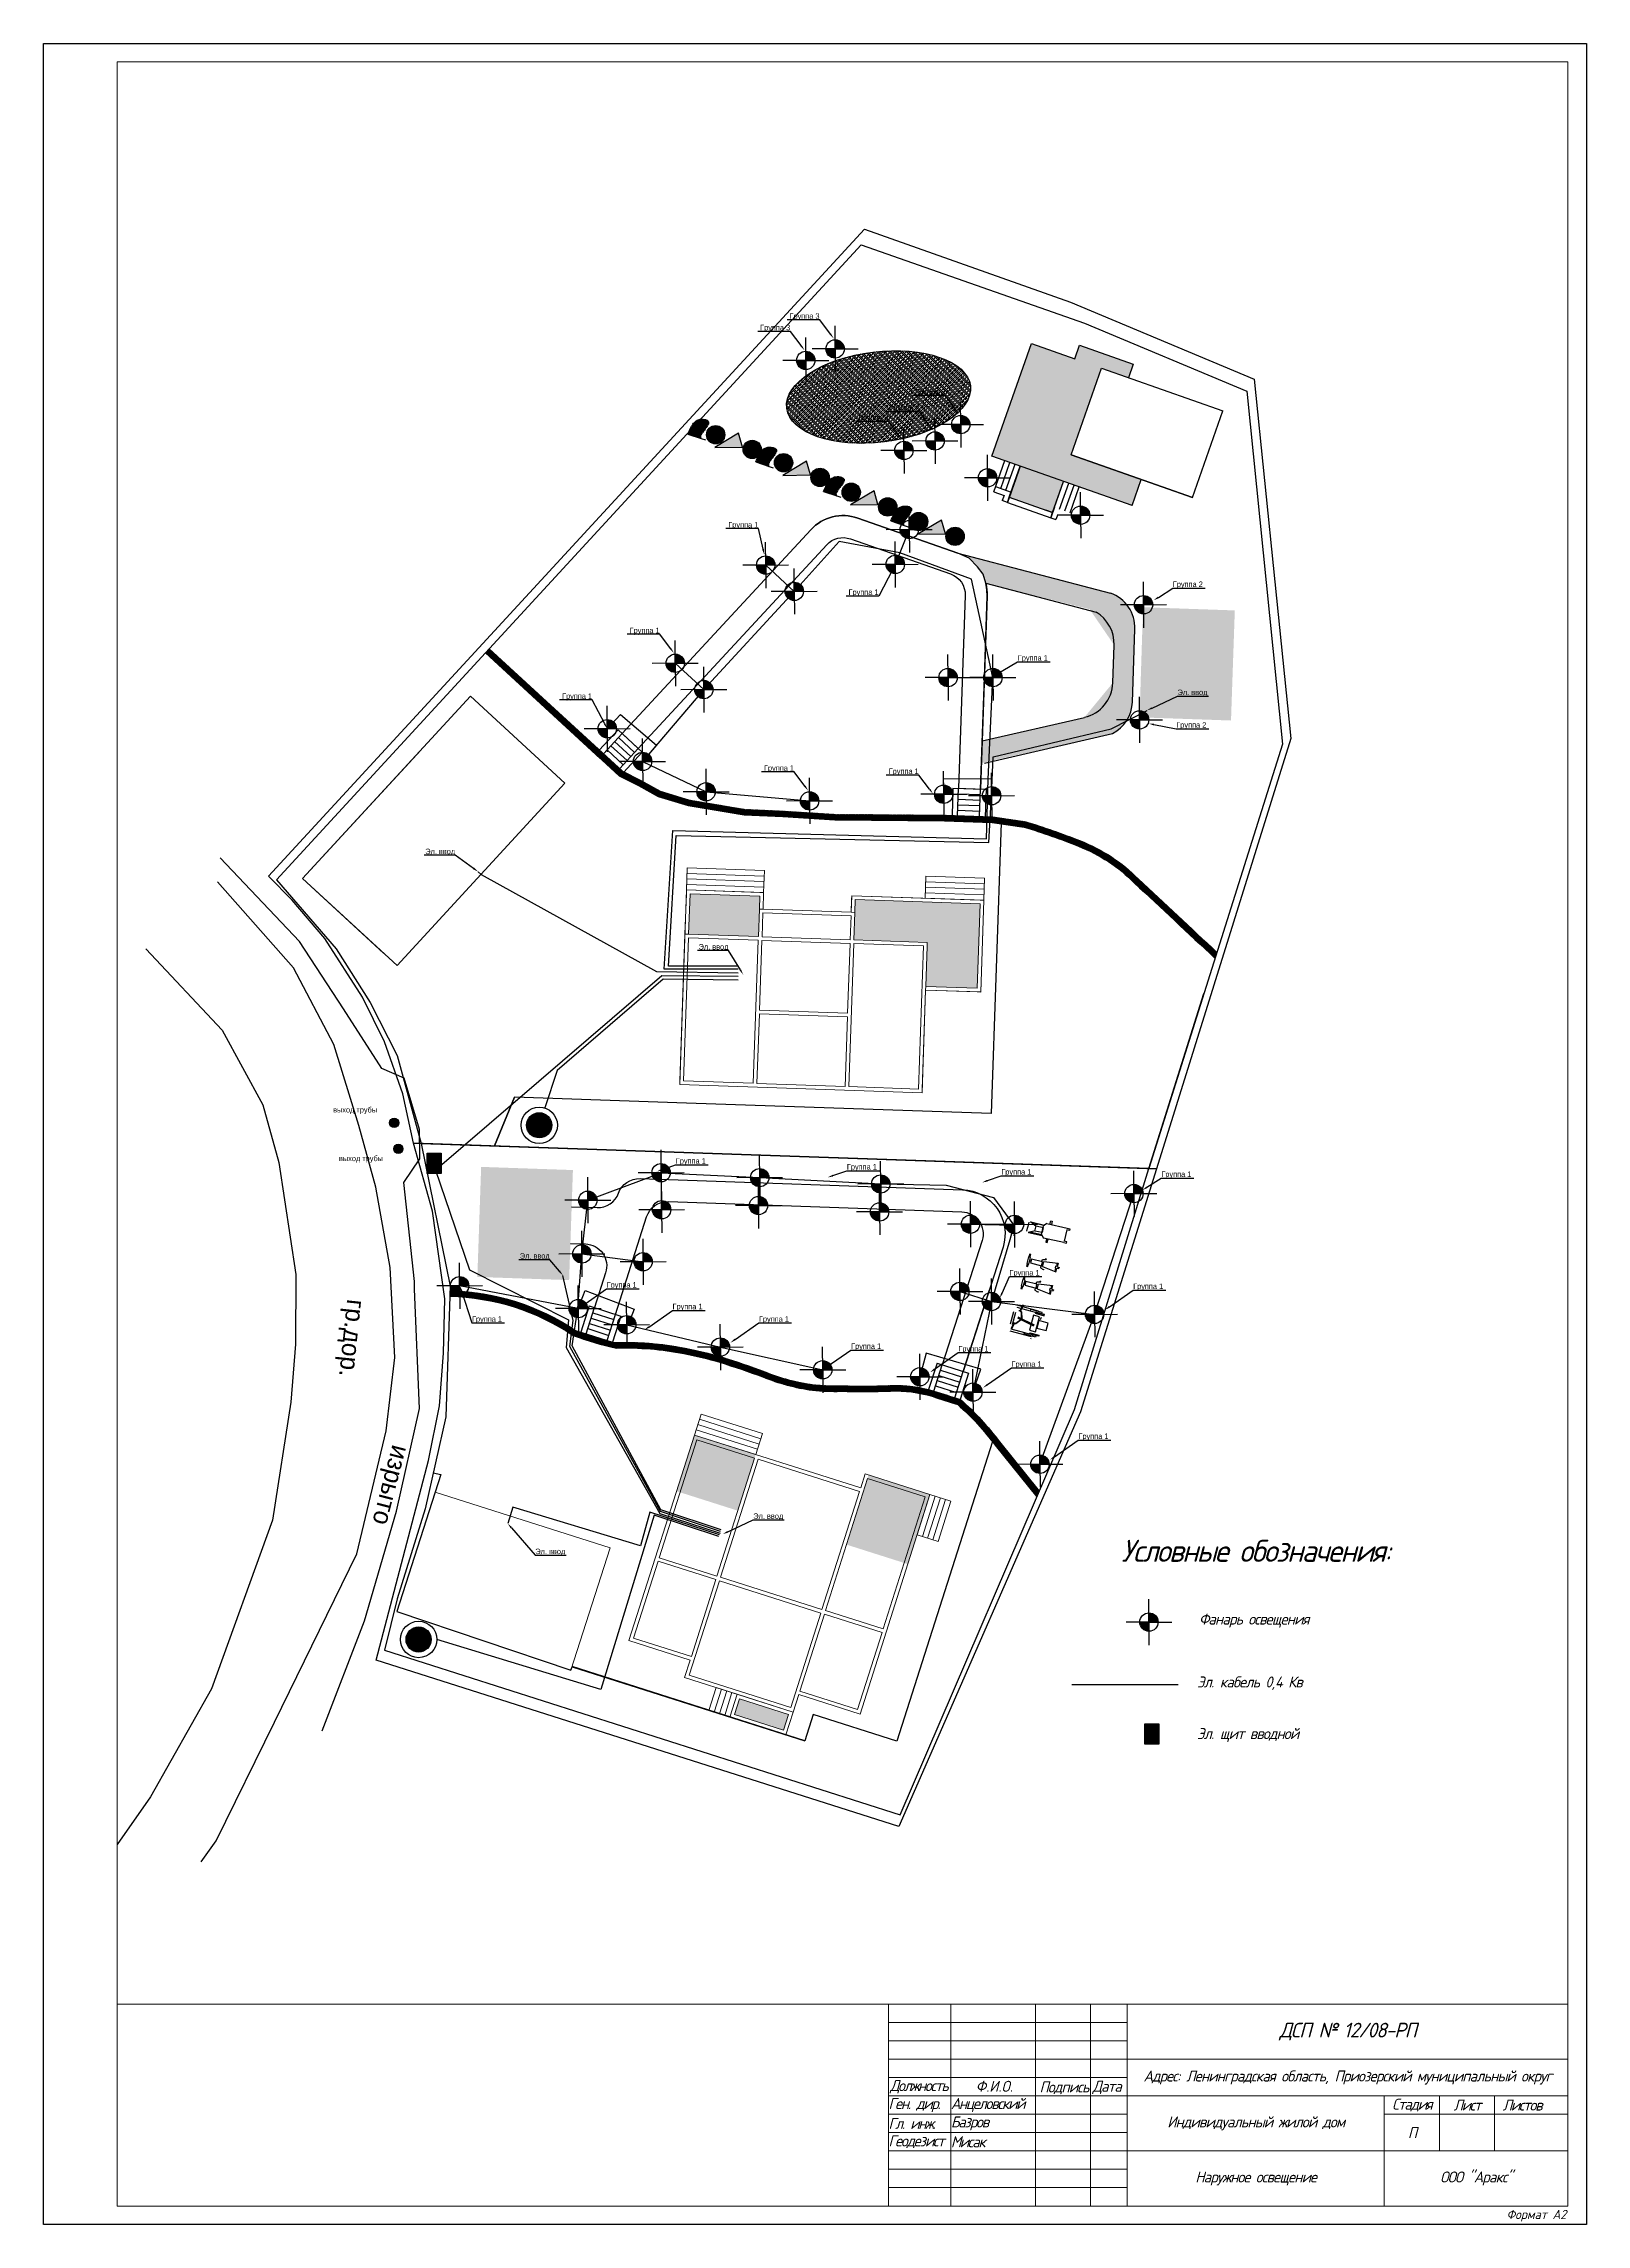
# Paper-space layout 'Освещение наружное' of a CAD drawing. Header units: millimetres. Extents: x -5 to 415, y -18 to 576.
# The model-space entities are those that its viewports show. They can reach past a viewport. Long polylines and large blocks are cut down to what shows.
import ezdxf
from ezdxf import colors
from ezdxf.entities.mleader import LeaderData, LeaderLine
from ezdxf.math import Vec2, Vec3

# ---------------------------------------------------------------- set-up
doc = ezdxf.new("R2010")
doc.units = ezdxf.units.MM
doc.layers.get('0').update_dxf_attribs({"lineweight": 15})
for name, color, linetype in [('000 Граница', 6, 'Continuous'), ('000 Дом', 7, 'Continuous'), ('000 дорожки', 7, 'Continuous'), ('000 подпорные', 7, 'Continuous'), ('000 Штриховка', 7, 'Continuous'), ('10_Границы покрытий и угодий', 7, 'Continuous'), ('44_Крышки колодцев', 7, 'Continuous'), ('_Камни_Валуны', 7, 'Continuous'), ('_Освещение уличные фанари', 1, 'Continuous'), ('_Септик', 72, 'Continuous'), ('p', 7, 'Continuous'), ('оборудование', 251, 'Continuous'), ('подпорная стенка', 251, 'Continuous'), ('рамка', 7, 'Continuous')]:
    doc.layers.add(name, color=color, linetype=linetype)
for name, color, linetype, lineweight in [('_Группы Электрика', 7, 'Continuous', 15), ('_Кабель 0.4', 1, 'g5_119_3', 30), ('A-WALL', 113, 'Continuous', 18), ('вода', 157, 'Continuous', 0), ('здания', 7, 'Continuous', 35)]:
    doc.layers.add(name, color=color, linetype=linetype, lineweight=lineweight)
doc.styles.add('LIKE11', font='bm431.shx')
doc.styles.add('ГОСТ', font='GOST_Common Italic.ttf')
doc.linetypes.add('g5_119_3', pattern='A,4,-1,[31,GUGK_2005.shx,S=0.1,R=0,X=0,Y=0],4,[31,GUGK_2005.shx,S=0.1,R=180,X=0,Y=0],-1', length=10)

# ---------------------------------------------------------------- blocks, each defined once
blk = doc.blocks.new('g5_117kb')
h = blk.add_hatch(color=255)
h.paths.add_polyline_path([(0.04, 0.04), (0.46, 0.04, 0.367426), (0.04, 0.46)])
h.paths.add_polyline_path([(-0.04, 0.46, 0.367426), (-0.46, 0.04), (-0.04, 0.04)])
h.paths.add_polyline_path([(-0.04, -0.04), (-0.46, -0.04, 0.367426), (-0.04, -0.46)])
h.paths.add_polyline_path([(0.04, -0.46, 0.367426), (0.46, -0.04), (0.04, -0.04)])
at = {"color": 0}
for points in [[(-0.5, 0), (0.5, 0)], [(0, 0.5), (0, -0.5)]]:
    blk.add_lwpolyline(points, dxfattribs=at)
blk.add_circle((0, 0), 0.5, dxfattribs=at)
blk = doc.blocks.new('*U88')
at = {"true_color": 0xffffff}
h = blk.add_hatch(color=7, dxfattribs=at)
edge = h.paths.add_edge_path()
edge.add_arc((0, 0), 0.5, 0, 360)
at = {"color": 18, "true_color": 0x000000}
for p, q in [((-0.48, 0.15), (-0.19, 0.06)), ((0, 0.5), (0, 0.2)), ((0.48, 0.15), (0.19, 0.06)), ((-0.29, -0.4), (-0.12, -0.16)), ((0.29, -0.4), (0.12, -0.16))]:
    blk.add_line(p, q, dxfattribs=at)
blk.add_circle((0, 0), 0.5)
blk = doc.blocks.new('*U87')
at = {"true_color": 0x000000}
blk.add_hatch(color=18, dxfattribs=at).paths.add_polyline_path([(-0.38, 0), (-0.37, 0.1), (-0.36, 0.21), (-0.35, 0.3), (-0.34, 0.39), (-0.33, 0.47), (-0.31, 0.54), (-0.3, 0.6), (-0.28, 0.65), (-0.25, 0.71), (-0.22, 0.76), (-0.19, 0.82), (-0.14, 0.87), (-0.1, 0.91), (-0.06, 0.94), (-0.01, 0.97), (0.04, 0.99), (0.09, 1.01), (0.15, 1.03), (0.22, 1.04), (0.27, 1.05), (0.31, 1.05), (0.37, 1.04), (0.41, 1.03), (0.44, 1.01), (0.47, 0.99), (0.48, 0.97), (0.49, 0.94), (0.5, 0.9), (0.5, 0.87), (0.49, 0.83), (0.48, 0.77), (0.47, 0.71), (0.45, 0.65), (0.43, 0.6), (0.42, 0.55), (0.4, 0.49), (0.37, 0.42), (0.36, 0.36), (0.34, 0.32), (0.33, 0.27), (0.32, 0.22), (0.32, 0.19), (0.31, 0.15), (0.31, 0.12), (0.31, 0.09), (0.32, 0.07), (0.33, 0.05), (0.34, 0.03), (0.35, 0.02), (0.37, 0), (0.38, 0)])
for points in [[(-0.38, 0), (-0.37, 0.1), (-0.36, 0.21), (-0.35, 0.3), (-0.34, 0.39), (-0.33, 0.47), (-0.31, 0.54), (-0.3, 0.6), (-0.28, 0.65), (-0.25, 0.71), (-0.22, 0.76), (-0.19, 0.82), (-0.14, 0.87), (-0.1, 0.91), (-0.06, 0.94), (-0.01, 0.97), (0.04, 0.99), (0.09, 1.01), (0.15, 1.03), (0.22, 1.04), (0.27, 1.05), (0.31, 1.05), (0.37, 1.04), (0.41, 1.03), (0.44, 1.01), (0.47, 0.99), (0.48, 0.97), (0.49, 0.94), (0.5, 0.9), (0.5, 0.87), (0.49, 0.83), (0.48, 0.77), (0.47, 0.71), (0.45, 0.65), (0.43, 0.6), (0.42, 0.55), (0.4, 0.49), (0.37, 0.42), (0.36, 0.36), (0.34, 0.32), (0.33, 0.27), (0.32, 0.22), (0.32, 0.19), (0.31, 0.15), (0.31, 0.12), (0.31, 0.09), (0.32, 0.07), (0.33, 0.05), (0.34, 0.03), (0.35, 0.02), (0.37, 0), (0.38, 0)], [(-0.38, 0), (0.38, 0)], [(0.38, 0), (0.62, 0)]]:
    blk.add_lwpolyline(points)
blk = doc.blocks.new('*U90')
at = {"true_color": 0x000000}
blk.add_hatch(color=18, dxfattribs=at).paths.add_polyline_path([(1.5, 0), (1.3, 0.75), (0, 0)])
blk.add_lwpolyline([(1.5, 0), (1.3, 0.75), (0, 0)], close=True)

msp = doc.modelspace()

# ---------------------------------------------------------------- hatches: boundary and pattern name
at = {"layer": '000 дорожки', "true_color": 0x139b48}
h = msp.add_hatch(dxfattribs=at)
h.set_pattern_fill('AR-B88', color=114, scale=2.9, angle=358)
h.paths.add_polyline_path([(-1030137, 3231896), (-1026787, 3231896), (-1026787, 3232296), (-1030137, 3232296)], flags=9)
at = {"layer": '000 Штриховка', "true_color": 0xcd6928}
h = msp.add_hatch(color=32, dxfattribs=at)
h.dxf.hatch_style = 1
h.paths.add_polyline_path([(-992036, 3273930), (-994194, 3267799), (-986554, 3265110), (-986056, 3266525), (-989876, 3267869), (-988216, 3272586), (-986754, 3272071), (-986492, 3272816), (-989416, 3273845), (-989678, 3273100)])
h = msp.add_hatch(color=32, dxfattribs=at)
h.dxf.hatch_style = 1
h.paths.add_polyline_path([(-990884, 3264726), (-990286, 3266424), (-992644, 3267253), (-993242, 3265556)])
h = msp.add_hatch(color=32, dxfattribs=at)
h.dxf.hatch_style = 1
h.paths.add_polyline_path([(-985961, 3259565), (-986152, 3253568), (-981171, 3253395), (-980964, 3259392)])
h = msp.add_hatch(color=32, dxfattribs=at)
h.dxf.hatch_style = 1
h.paths.add_polyline_path([(-1006904, 3241625), (-1006852, 3243125), (-1006828, 3243824), (-1010626, 3243956), (-1010702, 3241757)])
h.paths.add_polyline_path([(-997710, 3241307), (-997716, 3241107), (-997793, 3238909), (-994994, 3238812), (-994835, 3243409), (-1001631, 3243644), (-1001655, 3242945), (-1001707, 3241446)])
h = msp.add_hatch(color=32, dxfattribs=at)
h.dxf.hatch_style = 1
h.paths.add_polyline_path([(-1022000, 3229078), (-1017003, 3228905), (-1017210, 3222909), (-1022207, 3223082)])
h = msp.add_hatch(color=32, dxfattribs=at)
h.dxf.hatch_style = 1
h.paths.add_polyline_path([(-1011361, 3211410), (-1008025, 3210349), (-1007052, 3213407), (-1010387, 3214468)])
h.paths.add_polyline_path([(-1002107, 3208501), (-998772, 3207440), (-997566, 3211228), (-1000906, 3212291)])
h = msp.add_hatch(color=32, dxfattribs=at)
h.dxf.hatch_style = 1
h.paths.add_polyline_path([(-1005262, 3199247), (-1007930, 3200096), (-1008203, 3199239), (-1005535, 3198390)])
at = {"layer": '_Освещение уличные фанари', "linetype": 'Continuous'}
h = msp.add_hatch(color=1, dxfattribs=at)
h.paths.add_polyline_path([(-1002725, 3273640), (-1002225, 3273642, 0.4142136), (-1002728, 3274140)], flags=0)
h.paths.add_polyline_path([(-1002725, 3273640), (-1003225, 3273638, 0.4142136), (-1002723, 3273140)], flags=0)
h = msp.add_hatch(color=1, dxfattribs=at)
h.paths.add_polyline_path([(-1004323, 3273011), (-1003823, 3273013, 0.4142136), (-1004325, 3273511)], flags=0)
h.paths.add_polyline_path([(-1004323, 3273011), (-1004823, 3273008, 0.4142136), (-1004320, 3272511)], flags=0)
h = msp.add_hatch(color=1, dxfattribs=at)
h.paths.add_polyline_path([(-995890, 3269517), (-995390, 3269520, 0.4142136), (-995892, 3270017)], flags=0)
h.paths.add_polyline_path([(-995890, 3269517), (-996390, 3269515, 0.4142136), (-995888, 3269017)], flags=0)
h = msp.add_hatch(color=1, dxfattribs=at)
h.paths.add_polyline_path([(-998980, 3268107), (-998480, 3268109, 0.4142136), (-998982, 3268607)], flags=0)
h.paths.add_polyline_path([(-998980, 3268107), (-999480, 3268104, 0.4142136), (-998977, 3267607)], flags=0)
h = msp.add_hatch(color=1, dxfattribs=at)
h.paths.add_polyline_path([(-997288, 3268623), (-996788, 3268626, 0.4142136), (-997290, 3269123)], flags=0)
h.paths.add_polyline_path([(-997288, 3268623), (-997788, 3268621, 0.4142136), (-997286, 3268123)], flags=0)
h = msp.add_hatch(color=1, dxfattribs=at)
h.paths.add_polyline_path([(-994427, 3266617), (-993927, 3266620, 0.4142136), (-994430, 3267117)], flags=0)
h.paths.add_polyline_path([(-994427, 3266617), (-994927, 3266615, 0.4142136), (-994425, 3266117)], flags=0)
h = msp.add_hatch(color=1, dxfattribs=at)
h.paths.add_polyline_path([(-989362, 3264580), (-988862, 3264582, 0.4142136), (-989364, 3265080)], flags=0)
h.paths.add_polyline_path([(-989362, 3264580), (-989862, 3264578, 0.4142136), (-989360, 3264080)], flags=0)
h = msp.add_hatch(color=1, dxfattribs=at)
h.paths.add_polyline_path([(-998690, 3263794), (-998190, 3263797, 0.4142136), (-998692, 3264294)], flags=0)
h.paths.add_polyline_path([(-998690, 3263794), (-999190, 3263792, 0.4142136), (-998687, 3263294)], flags=0)
h = msp.add_hatch(color=1, dxfattribs=at)
h.paths.add_polyline_path([(-1006507, 3261863), (-1006007, 3261866, 0.4142136), (-1006509, 3262363)], flags=0)
h.paths.add_polyline_path([(-1006507, 3261863), (-1007007, 3261861, 0.4142136), (-1006505, 3261363)], flags=0)
h = msp.add_hatch(color=1, dxfattribs=at)
h.paths.add_polyline_path([(-999454, 3261897), (-998954, 3261900, 0.4142136), (-999457, 3262397)], flags=0)
h.paths.add_polyline_path([(-999454, 3261897), (-999954, 3261895, 0.4142136), (-999452, 3261397)], flags=0)
h = msp.add_hatch(color=1, dxfattribs=at)
h.paths.add_polyline_path([(-1004950, 3260430), (-1004450, 3260432, 0.4142136), (-1004952, 3260930)], flags=0)
h.paths.add_polyline_path([(-1004950, 3260430), (-1005450, 3260428, 0.4142136), (-1004947, 3259930)], flags=0)
h = msp.add_hatch(color=1, dxfattribs=at)
h.paths.add_polyline_path([(-985934, 3259702), (-985434, 3259704, 0.4142136), (-985936, 3260202)], flags=0)
h.paths.add_polyline_path([(-985934, 3259702), (-986434, 3259700, 0.4142136), (-985932, 3259202)], flags=0)
h = msp.add_hatch(color=1, dxfattribs=at)
h.paths.add_polyline_path([(-1011433, 3256512), (-1010933, 3256514, 0.4142136), (-1011435, 3257012)], flags=0)
h.paths.add_polyline_path([(-1011433, 3256512), (-1011933, 3256509, 0.4142136), (-1011431, 3256012)], flags=0)
h = msp.add_hatch(color=1, dxfattribs=at)
h.paths.add_polyline_path([(-1009875, 3255078), (-1009375, 3255080, 0.4142136), (-1009877, 3255578)], flags=0)
h.paths.add_polyline_path([(-1009875, 3255078), (-1010375, 3255075, 0.4142136), (-1009873, 3254578)], flags=0)
h = msp.add_hatch(color=1, dxfattribs=at)
h.paths.add_polyline_path([(-996576, 3255735), (-996076, 3255737, 0.4142136), (-996578, 3256235)], flags=0)
h.paths.add_polyline_path([(-996576, 3255735), (-997076, 3255733, 0.4142136), (-996573, 3255235)], flags=0)
h = msp.add_hatch(color=1, dxfattribs=at)
h.paths.add_polyline_path([(-994135, 3255735), (-993635, 3255737, 0.4142136), (-994137, 3256235)], flags=0)
h.paths.add_polyline_path([(-994135, 3255735), (-994635, 3255733, 0.4142136), (-994132, 3255235)], flags=0)
h = msp.add_hatch(color=1, dxfattribs=at)
h.paths.add_polyline_path([(-1015136, 3252946), (-1014636, 3252948, 0.4142136), (-1015139, 3253446)], flags=0)
h.paths.add_polyline_path([(-1015136, 3252946), (-1015636, 3252944, 0.4142136), (-1015134, 3252446)], flags=0)
h = msp.add_hatch(color=1, dxfattribs=at)
h.paths.add_polyline_path([(-986151, 3253430), (-985651, 3253432, 0.4142136), (-986153, 3253930)], flags=0)
h.paths.add_polyline_path([(-986151, 3253430), (-986651, 3253427, 0.4142136), (-986149, 3252930)], flags=0)
h = msp.add_hatch(color=1, dxfattribs=at)
h.paths.add_polyline_path([(-1013210, 3251165), (-1012710, 3251167, 0.4142136), (-1013213, 3251665)], flags=0)
h.paths.add_polyline_path([(-1013210, 3251165), (-1013710, 3251163, 0.4142136), (-1013208, 3250665)], flags=0)
h = msp.add_hatch(color=1, dxfattribs=at)
h.paths.add_polyline_path([(-1009751, 3249511), (-1009251, 3249513, 0.4142136), (-1009753, 3250011)], flags=0)
h.paths.add_polyline_path([(-1009751, 3249511), (-1010251, 3249508, 0.4142136), (-1009748, 3249011)], flags=0)
h = msp.add_hatch(color=1, dxfattribs=at)
h.paths.add_polyline_path([(-1004118, 3249014), (-1003618, 3249016, 0.4142136), (-1004120, 3249514)], flags=0)
h.paths.add_polyline_path([(-1004118, 3249014), (-1004618, 3249012, 0.4142136), (-1004116, 3248514)], flags=0)
h = msp.add_hatch(color=1, dxfattribs=at)
h.paths.add_polyline_path([(-996814, 3249380), (-996314, 3249383, 0.4142136), (-996816, 3249880)], flags=0)
h.paths.add_polyline_path([(-996814, 3249380), (-997314, 3249378, 0.4142136), (-996812, 3248880)], flags=0)
h = msp.add_hatch(color=1, dxfattribs=at)
h.paths.add_polyline_path([(-994207, 3249299), (-993707, 3249301, 0.4142136), (-994209, 3249799)], flags=0)
h.paths.add_polyline_path([(-994207, 3249299), (-994707, 3249297, 0.4142136), (-994204, 3248799)], flags=0)
at = {"layer": '_Освещение уличные фанари', "true_color": 0x636466}
h = msp.add_hatch(color=251, dxfattribs=at)
h.dxf.hatch_style = 1
h.paths.add_polyline_path([(-1024935, 3229832), (-1024176, 3229831), (-1024173, 3228718), (-1024931, 3228719)])
at = {"layer": '_Освещение уличные фанари', "linetype": 'Continuous'}
h = msp.add_hatch(color=1, dxfattribs=at)
h.paths.add_polyline_path([(-1012201, 3228761), (-1011701, 3228763, 0.4142136), (-1012203, 3229261)], flags=0)
h.paths.add_polyline_path([(-1012201, 3228761), (-1012701, 3228758, 0.4142136), (-1012199, 3228261)], flags=0)
h = msp.add_hatch(color=1, dxfattribs=at)
h.paths.add_polyline_path([(-1006834, 3228491), (-1006334, 3228493, 0.4142136), (-1006836, 3228991)], flags=0)
h.paths.add_polyline_path([(-1006834, 3228491), (-1007334, 3228488, 0.4142136), (-1006832, 3227991)], flags=0)
h = msp.add_hatch(color=1, dxfattribs=at)
h.paths.add_polyline_path([(-1000244, 3228146), (-999744, 3228148, 0.4142136), (-1000246, 3228646)], flags=0)
h.paths.add_polyline_path([(-1000244, 3228146), (-1000744, 3228143, 0.4142136), (-1000241, 3227646)], flags=0)
h = msp.add_hatch(color=1, dxfattribs=at)
h.paths.add_polyline_path([(-986459, 3227622), (-985959, 3227624, 0.4142136), (-986461, 3228122)], flags=0)
h.paths.add_polyline_path([(-986459, 3227622), (-986959, 3227620, 0.4142136), (-986456, 3227122)], flags=0)
h = msp.add_hatch(color=1, dxfattribs=at)
h.paths.add_polyline_path([(-1016192, 3227262), (-1015692, 3227265, 0.4142136), (-1016195, 3227762)], flags=0)
h.paths.add_polyline_path([(-1016192, 3227262), (-1016692, 3227260, 0.4142136), (-1016190, 3226762)], flags=0)
h = msp.add_hatch(color=1, dxfattribs=at)
h.paths.add_polyline_path([(-1012172, 3226744), (-1011672, 3226747, 0.4142136), (-1012174, 3227244)], flags=0)
h.paths.add_polyline_path([(-1012172, 3226744), (-1012672, 3226742, 0.4142136), (-1012170, 3226244)], flags=0)
h = msp.add_hatch(color=1, dxfattribs=at)
h.paths.add_polyline_path([(-1006897, 3226973), (-1006397, 3226975, 0.4142136), (-1006899, 3227473)], flags=0)
h.paths.add_polyline_path([(-1006897, 3226973), (-1007397, 3226970, 0.4142136), (-1006894, 3226473)], flags=0)
h = msp.add_hatch(color=1, dxfattribs=at)
h.paths.add_polyline_path([(-1000306, 3226627), (-999806, 3226630, 0.4142136), (-1000308, 3227127)], flags=0)
h.paths.add_polyline_path([(-1000306, 3226627), (-1000806, 3226625, 0.4142136), (-1000304, 3226127)], flags=0)
h = msp.add_hatch(color=1, dxfattribs=at)
h.paths.add_polyline_path([(-995357, 3225956), (-994857, 3225958, 0.4142136), (-995359, 3226456)], flags=0)
h.paths.add_polyline_path([(-995357, 3225956), (-995857, 3225954, 0.4142136), (-995355, 3225456)], flags=0)
h = msp.add_hatch(color=1, dxfattribs=at)
h.paths.add_polyline_path([(-992959, 3225945), (-992459, 3225948, 0.4142136), (-992961, 3226445)], flags=0)
h.paths.add_polyline_path([(-992959, 3225945), (-993459, 3225943, 0.4142136), (-992956, 3225445)], flags=0)
h = msp.add_hatch(color=1, dxfattribs=at)
h.paths.add_polyline_path([(-1016515, 3224336), (-1016015, 3224339, 0.4142136), (-1016517, 3224836)], flags=0)
h.paths.add_polyline_path([(-1016515, 3224336), (-1017015, 3224334, 0.4142136), (-1016512, 3223836)], flags=0)
h = msp.add_hatch(color=1, dxfattribs=at)
h.paths.add_polyline_path([(-1013180, 3223911), (-1012680, 3223913, 0.4142136), (-1013182, 3224411)], flags=0)
h.paths.add_polyline_path([(-1013180, 3223911), (-1013680, 3223908, 0.4142136), (-1013178, 3223411)], flags=0)
h = msp.add_hatch(color=1, dxfattribs=at)
h.paths.add_polyline_path([(-1023171, 3222603), (-1022671, 3222605, 0.4142136), (-1023174, 3223103)], flags=0)
h.paths.add_polyline_path([(-1023171, 3222603), (-1023671, 3222601, 0.4142136), (-1023169, 3222103)], flags=0)
h = msp.add_hatch(color=1, dxfattribs=at)
h.paths.add_polyline_path([(-1016710, 3221361), (-1016210, 3221363, 0.4142136), (-1016713, 3221861)], flags=0)
h.paths.add_polyline_path([(-1016710, 3221361), (-1017210, 3221359, 0.4142136), (-1016708, 3220861)], flags=0)
h = msp.add_hatch(color=1, dxfattribs=at)
h.paths.add_polyline_path([(-995929, 3222292), (-995429, 3222294, 0.4142136), (-995931, 3222792)], flags=0)
h.paths.add_polyline_path([(-995929, 3222292), (-996429, 3222290, 0.4142136), (-995927, 3221792)], flags=0)
h = msp.add_hatch(color=1, dxfattribs=at)
h.paths.add_polyline_path([(-994214, 3221744), (-993714, 3221746, 0.4142136), (-994217, 3222244)], flags=0)
h.paths.add_polyline_path([(-994214, 3221744), (-994714, 3221742, 0.4142136), (-994212, 3221244)], flags=0)
h = msp.add_hatch(color=1, dxfattribs=at)
h.paths.add_polyline_path([(-1014076, 3220477), (-1013576, 3220480, 0.4142136), (-1014079, 3220977)], flags=0)
h.paths.add_polyline_path([(-1014076, 3220477), (-1014576, 3220475, 0.4142136), (-1014074, 3219977)], flags=0)
h = msp.add_hatch(color=1, dxfattribs=at)
h.paths.add_polyline_path([(-988595, 3221044), (-988095, 3221046, 0.4142136), (-988597, 3221544)], flags=0)
h.paths.add_polyline_path([(-988595, 3221044), (-989095, 3221042, 0.4142136), (-988593, 3220544)], flags=0)
h = msp.add_hatch(color=1, dxfattribs=at)
h.paths.add_polyline_path([(-1008976, 3219262), (-1008476, 3219264, 0.4142136), (-1008978, 3219762)], flags=0)
h.paths.add_polyline_path([(-1008976, 3219262), (-1009476, 3219259, 0.4142136), (-1008973, 3218762)], flags=0)
h = msp.add_hatch(color=1, dxfattribs=at)
h.paths.add_polyline_path([(-1003399, 3218023), (-1002899, 3218025, 0.4142136), (-1003401, 3218523)], flags=0)
h.paths.add_polyline_path([(-1003399, 3218023), (-1003899, 3218020, 0.4142136), (-1003397, 3217523)], flags=0)
h = msp.add_hatch(color=1, dxfattribs=at)
h.paths.add_polyline_path([(-998114, 3217643), (-997614, 3217645, 0.4142136), (-998116, 3218143)], flags=0)
h.paths.add_polyline_path([(-998114, 3217643), (-998614, 3217640, 0.4142136), (-998112, 3217143)], flags=0)
h = msp.add_hatch(color=1, dxfattribs=at)
h.paths.add_polyline_path([(-995222, 3216807), (-994722, 3216809, 0.4142136), (-995224, 3217307)], flags=0)
h.paths.add_polyline_path([(-995222, 3216807), (-995722, 3216805, 0.4142136), (-995220, 3216307)], flags=0)
h = msp.add_hatch(color=1, dxfattribs=at)
h.paths.add_polyline_path([(-991577, 3212878), (-991077, 3212880, 0.4142136), (-991579, 3213378)], flags=0)
h.paths.add_polyline_path([(-991577, 3212878), (-992077, 3212875, 0.4142136), (-991575, 3212378)], flags=0)
at = {"layer": '_Септик'}
h = msp.add_hatch(color=256, dxfattribs=at)
h.dxf.hatch_style = 1
edge = h.paths.add_edge_path()
edge.add_arc((-1018839, 3231346), 684, 0, 360)
h = msp.add_hatch(color=256, dxfattribs=at)
h.dxf.hatch_style = 1
edge = h.paths.add_edge_path()
edge.add_arc((-1025404, 3203333), 684, 0, 360)
at = {"layer": 'вода'}
h = msp.add_hatch(dxfattribs=at)
h.set_pattern_fill('JIS_STN_1E', color=256, scale=150)
edge = h.paths.add_edge_path()
edge.add_ellipse((-1000362, 3271017), major_axis=(-5000, -608), ratio=0.489734, start_angle=0, end_angle=360)
at = {"layer": 'здания'}
h = msp.add_hatch(dxfattribs=at)
h.set_pattern_fill('AR-SAND', color=256, scale=7)
edge = h.paths.add_edge_path()
edge.add_line((-986540, 3254399), (-986402, 3258376))
edge.add_arc((-988401, 3258445), 2000, 358.01728, 430.61087)
edge.add_line((-987737, 3260332), (-995892, 3262451))
edge.add_line((-995892, 3262451), (-995436, 3262233))
edge.add_line((-995436, 3262233), (-995031, 3261821))
edge.add_line((-995031, 3261821), (-994669, 3261371))
edge.add_line((-994669, 3261371), (-994527, 3260873))
edge.add_line((-994527, 3260873), (-988868, 3259458))
edge.add_arc((-989532, 3257571), 2000, -1.98274, 70.61085, ccw=False)
edge.add_line((-987533, 3257502), (-987604, 3255447))
edge.add_arc((-989603, 3255517), 2000, 283.02152, 358.01726, ccw=False)
edge.add_line((-989152, 3253568), (-994719, 3252281))
edge.add_line((-994719, 3252281), (-994761, 3251077))
edge.add_line((-994761, 3251077), (-987622, 3252690))
edge.add_arc((-988539, 3254468), 2000, 297.26874, 358.01726)
at = {"layer": 'подпорная стенка', "linetype": 'Continuous'}
h = msp.add_hatch(dxfattribs=at)
h.set_pattern_fill('ANSI32', color=5, scale=4.4, angle=358)
h.paths.add_polyline_path([(-1015511, 3251330), (-1014481, 3250378), (-1013437, 3249863), (-1012367, 3249261), (-1010727, 3248770), (-1007675, 3248256), (-1005578, 3248157), (-1002750, 3247983), (-996780, 3247934), (-994169, 3247839), (-992429, 3247591, -0.0203335), (-989483, 3246555, -0.1043143), (-986421, 3244541, -0.0015555), (-982039, 3240438), (-981939, 3240756, 0.0015163), (-986213, 3244757, 0.1009213), (-989265, 3246791, 0.0212325), (-992363, 3247884), (-994142, 3248139), (-996773, 3248234), (-1002740, 3248283), (-1005562, 3248457), (-1007643, 3248555), (-1010659, 3249062), (-1012249, 3249539), (-1013297, 3250129), (-1014309, 3250628), (-1018435, 3254429), (-1021564, 3257304), (-1021765, 3257086)])
h = msp.add_hatch(dxfattribs=at)
h.set_pattern_fill('ANSI32', color=5, scale=4.4, angle=358)
h.paths.add_polyline_path([(-1016998, 3219900, 0.0396936), (-1014635, 3219210, -0.056775), (-1010956, 3218904, -0.01992), (-1009002, 3218440, -0.0088973), (-1006668, 3217640, 0.0639731), (-1003967, 3216916, 0.0339686), (-1002413, 3216854, 0.0175266), (-999708, 3216864, -0.0839717), (-997442, 3216579, -0.0008098), (-996053, 3216137, -0.0538694), (-994012, 3213910), (-991745, 3211104), (-991611, 3211416), (-993774, 3214093, 0.054849), (-995903, 3216404, 0.0008456), (-997353, 3216865, 0.0823815), (-999674, 3217165, -0.0178866), (-1002412, 3217154, -0.03408), (-1003930, 3217214, -0.0640242), (-1006559, 3217919, 0.0089411), (-1008915, 3218727, 0.0199737), (-1010897, 3219198, 0.0595298), (-1014827, 3219503, -0.0103252), (-1016862, 3220170, 0.1433356), (-1023696, 3222327), (-1023706, 3222027, -0.1441837)])

# ---------------------------------------------------------------- linework, layer by layer
at = {"layer": '000 Граница'}
for points in [[(-1033142, 3244724), (-1001308, 3279314), (-989147, 3275034), (-980318, 3271336), (-978370, 3252100), (-985643, 3228982), (-1025267, 3230354), (-1023687, 3222588), (-1023920, 3215467), (-1025057, 3210444), (-1026565, 3205551), (-1027258, 3202759), (-999186, 3193789), (-989700, 3215862), (-985643, 3228982)], [(-1033142, 3244724), (-1001308, 3279314), (-989147, 3275034), (-980318, 3271336), (-978370, 3252100), (-985643, 3228982), (-1025267, 3230354), (-1023687, 3222588), (-1023920, 3215467), (-1025057, 3210444), (-1026565, 3205551), (-1027258, 3202759), (-999186, 3193789), (-989700, 3215862), (-985643, 3228982)], [(-1033142, 3244724), (-1029893, 3240963), (-1028036, 3238037), (-1026578, 3235141), (-1025267, 3230354)], [(-1033142, 3244724), (-1029893, 3240963), (-1028036, 3238037), (-1026578, 3235141), (-1025267, 3230354)]]:
    msp.add_lwpolyline(points, dxfattribs=at)
at = {"layer": '000 Дом'}
for p, q in [((-994194, 3267799), (-992036, 3273930)), ((-992036, 3273930), (-989678, 3273100)), ((-992036, 3273930), (-989678, 3273100)), ((-989678, 3273100), (-989416, 3273845)), ((-989678, 3273100), (-989416, 3273845)), ((-989416, 3273845), (-986492, 3272816)), ((-989876, 3267869), (-988216, 3272586)), ((-988216, 3272586), (-981613, 3270262)), ((-986492, 3272816), (-986754, 3272071)), ((-983273, 3265545), (-981613, 3270262)), ((-986554, 3265110), (-994194, 3267799)), ((-994091, 3265854), (-993493, 3267552)), ((-993708, 3266038), (-993210, 3267453)), ((-993425, 3265938), (-992927, 3267353)), ((-993425, 3265938), (-992927, 3267353)), ((-993242, 3265556), (-992644, 3267253)), ((-992644, 3267253), (-993142, 3265839)), ((-992644, 3267253), (-992943, 3266404)), ((-989876, 3267869), (-983273, 3265545)), ((-983273, 3265545), (-989876, 3267869)), ((-990884, 3264726), (-990286, 3266424)), ((-990784, 3265009), (-990286, 3266424)), ((-990501, 3264909), (-990003, 3266324)), ((-990218, 3264809), (-989720, 3266224)), ((-989935, 3264710), (-989437, 3266125)), ((-986554, 3265110), (-986056, 3266525)), ((-1031729, 3244783), (-1022587, 3254716)), ((-1022587, 3254716), (-1017436, 3249976)), ((-1031729, 3244783), (-1025291, 3251779)), ((-1026579, 3240043), (-1017436, 3249976)), ((-1028560, 3241866), (-1031729, 3244783)), ((-1031729, 3244783), (-1027314, 3240720)), ((-1031729, 3244783), (-1026579, 3240043)), ((-1021269, 3230216), (-1020176, 3232879)), ((-1010810, 3232555), (-1020176, 3232879)), ((-1025267, 3230354), (-1010903, 3229857)), ((-1025267, 3230354), (-1021269, 3230216))]:
    msp.add_line(p, q, dxfattribs=at)
msp.add_ellipse((-1000362, 3271017), major_axis=(-5000, -608), ratio=0.489734, dxfattribs=at)
at = {"layer": '000 дорожки'}
for p, q in [((-993341, 3265273), (-993242, 3265556)), ((-993341, 3265273), (-990983, 3264443)), ((-993242, 3265556), (-990884, 3264726)), ((-990884, 3264726), (-991261, 3264858)), ((-990983, 3264443), (-990884, 3264726)), ((-996050, 3262513), (-987737, 3260332)), ((-994527, 3260873), (-988521, 3259297)), ((-987604, 3255447), (-987533, 3257502)), ((-986540, 3254399), (-986402, 3258376)), ((-1014547, 3252888), (-1013226, 3251666)), ((-994719, 3252281), (-989152, 3253568)), ((-1015566, 3251787), (-1014244, 3250565)), ((-1015142, 3251804), (-1014261, 3250989)), ((-1014938, 3252024), (-1014057, 3251209)), ((-1014734, 3252244), (-1013853, 3251429)), ((-1014530, 3252465), (-1013650, 3251650)), ((-996309, 3249712), (-994510, 3249650)), ((-996019, 3249402), (-994820, 3249360)), ((-996361, 3248213), (-994562, 3248151)), ((-996051, 3248502), (-994851, 3248461)), ((-996040, 3248802), (-994841, 3248761)), ((-996030, 3249102), (-994831, 3249061)), ((-993682, 3247822), (-994230, 3231981)), ((-985643, 3228982), (-982642, 3238521)), ((-1020176, 3232879), (-1021269, 3230216)), ((-1010810, 3232555), (-1020176, 3232879)), ((-994230, 3231981), (-1010810, 3232555)), ((-995749, 3217928), (-994325, 3222383)), ((-1016115, 3221501), (-1014401, 3220953)), ((-1016012, 3220838), (-1014869, 3220473)), ((-1015921, 3221124), (-1014778, 3220758)), ((-1016572, 3220072), (-1014857, 3219524)), ((-1016195, 3220266), (-1015052, 3219901)), ((-1016103, 3220552), (-1014960, 3220187)), ((-997178, 3218384), (-995463, 3217836)), ((-997257, 3217150), (-996114, 3216784)), ((-997166, 3217435), (-996023, 3217070)), ((-997075, 3217721), (-995932, 3217356)), ((-996983, 3218007), (-995840, 3217642)), ((-997634, 3216955), (-995920, 3216407)), ((-994163, 3214111), (-999358, 3197785)), ((-1003921, 3199244), (-1004379, 3197812)), ((-999358, 3197785), (-1003921, 3199244))]:
    msp.add_line(p, q, dxfattribs=at)
at = {"layer": '000 дорожки', "linetype": 'ByBlock'}
for p, q in [((-1014547, 3252888), (-1015566, 3251787)), ((-1013226, 3251666), (-1014244, 3250565)), ((-996309, 3249712), (-996361, 3248213)), ((-994510, 3249650), (-994562, 3248151)), ((-1016115, 3221501), (-1016572, 3220072)), ((-1014401, 3220953), (-1014857, 3219524)), ((-997178, 3218384), (-997634, 3216955)), ((-995463, 3217836), (-995920, 3216407))]:
    msp.add_line(p, q, dxfattribs=at)
at = {"layer": '000 дорожки'}
for points in [[(-1014327, 3252685), (-1004053, 3263789, -0.2988404), (-1001497, 3264424), (-996050, 3262513)], [(-1001497, 3264424, 0.2988404), (-1004053, 3263789)], [(-1013446, 3251870), (-1003172, 3262974, -0.2988404), (-1001894, 3263291), (-996447, 3261381, -0.3280728), (-995645, 3260207), (-996009, 3249702)], [(-1003172, 3262974, -0.2988404), (-1001894, 3263291)], [(-996447, 3261381, -0.3280728), (-995645, 3260207)], [(-994527, 3260873, -0.0745974), (-994446, 3260165), (-994810, 3249660)], [(-994600, 3251077), (-987622, 3252690, 0.2714528), (-986540, 3254399)], [(-1017072, 3226906), (-1015690, 3226858, 0.3253937), (-1014520, 3227649, -0.3253937), (-1013350, 3228441), (-995787, 3227833, -0.4971569), (-993584, 3224703), (-995749, 3217928)], [(-1014686, 3221044), (-1012990, 3226352, -0.3358653), (-1011806, 3227186), (-995828, 3226633, -0.4971569), (-994727, 3225069), (-996892, 3218293)], [(-1017141, 3224907), (-1016322, 3224879, -0.4971569), (-1015221, 3223314), (-1015829, 3221409)]]:
    msp.add_lwpolyline(points, format="xyb", dxfattribs=at)
for points in [[(-1004053, 3263789), (-1014327, 3252685)], [(-996050, 3262513), (-1001497, 3264424)], [(-1013446, 3251870), (-1003172, 3262974)], [(-1001894, 3263291), (-996447, 3261381)], [(-994977, 3261768), (-995436, 3262233), (-996050, 3262513)], [(-994527, 3260873), (-994669, 3261371), (-994977, 3261768)], [(-995645, 3260207), (-996009, 3249702)], [(-994600, 3255733), (-994446, 3260165)], [(-994460, 3260522), (-994527, 3260873)], [(-994446, 3260165), (-994460, 3260522)], [(-994810, 3249660), (-994600, 3255733)], [(-1015345, 3251584), (-1014327, 3252685)], [(-1014465, 3250769), (-1013446, 3251870)], [(-1014327, 3252685), (-1013446, 3251870)], [(-996061, 3248203), (-996009, 3249702)], [(-996009, 3249702), (-994810, 3249660)], [(-994862, 3248161), (-994810, 3249660)], [(-1016286, 3219981), (-1015829, 3221409)], [(-1015143, 3219615), (-1014686, 3221044)], [(-997349, 3216864), (-996892, 3218293)], [(-996205, 3216499), (-995749, 3217928)], [(-1024610, 3212420), (-1024202, 3212318), (-1026584, 3204866), (-1017112, 3201654), (-1017050, 3201847), (-1004379, 3197812)], [(-1004379, 3197812), (-1017046, 3201860)]]:
    msp.add_lwpolyline(points, dxfattribs=at)
for centre, start, end in [((-988401, 3258445), 358.01726, 70.61085), ((-989532, 3257571), 358.01726, 59.6468), ((-989603, 3255517), 283.02152, 358.01726)]:
    msp.add_arc(centre, 2000, start, end, dxfattribs=at)
at = {"layer": '000 подпорные'}
for p, q in [((-994091, 3265854), (-993525, 3265655)), ((-993991, 3266137), (-993142, 3265839)), ((-993142, 3265839), (-993341, 3265273)), ((-993525, 3265655), (-993624, 3265372)), ((-993341, 3265273), (-993624, 3265372)), ((-990784, 3265009), (-990983, 3264443)), ((-990601, 3264626), (-990701, 3264343)), ((-990983, 3264443), (-990701, 3264343))]:
    msp.add_line(p, q, dxfattribs=at)
at = {"layer": '10_Границы покрытий и угодий'}
for points in [[(-1030648, 3198348), (-1028358, 3204344), (-1026609, 3210326), (-1025360, 3215907), (-1025621, 3222412), (-1025635, 3222830), (-1026206, 3228232), (-1025335, 3229515), (-1025365, 3231113), (-1026188, 3233911), (-1027416, 3234437), (-1029495, 3237684), (-1031886, 3241353), (-1036211, 3245908)], [(-1037246, 3191218), (-1036437, 3192363), (-1033258, 3198831), (-1028770, 3207998), (-1027166, 3214698), (-1026693, 3218691), (-1026946, 3223597), (-1027741, 3227970), (-1028653, 3231338), (-1030021, 3235753), (-1032218, 3239919), (-1036354, 3244606)], [(-1040265, 3240951), (-1036102, 3236534), (-1033890, 3232456), (-1033009, 3229319), (-1032085, 3223207), (-1032108, 3219423), (-1032369, 3216254), (-1033354, 3209829), (-1036675, 3200650), (-1040000, 3194758), (-1042495, 3191218)]]:
    msp.add_lwpolyline(points, dxfattribs=at)
at = {"layer": '_Кабель 0.4'}
for points in [[(-998690, 3263794), (-999454, 3261897)], [(-1008005, 3239843), (-1012030, 3239844), (-1011572, 3247412), (-994492, 3246942), (-994385, 3250196), (-994135, 3255731), (-995302, 3261087), (-999202, 3262522), (-1002504, 3263152), (-1004950, 3260430), (-1009874, 3255077), (-1013210, 3251165), (-1009751, 3249511), (-1004118, 3249014)], [(-1004949, 3260430), (-1006507, 3261863)], [(-1009875, 3255078), (-1011434, 3256512)], [(-996575, 3255735), (-993410, 3255735)], [(-1008010, 3240012), (-1011793, 3240012), (-1011387, 3247134), (-994352, 3246758), (-994207, 3249299), (-994118, 3251417), (-987696, 3252947), (-985742, 3253948)], [(-1015136, 3252946), (-1014410, 3253722), (-1012453, 3252053), (-1013210, 3251165)], [(-996814, 3249380), (-996818, 3250221), (-994211, 3250233), (-994207, 3249299)], [(-1022171, 3245160), (-1022007, 3245009), (-1012446, 3239714), (-1008004, 3239658)], [(-1024275, 3229099), (-1012171, 3239505), (-1008001, 3239465)], [(-1008001, 3239255), (-1012082, 3239304), (-1017864, 3234333), (-1018531, 3232288)], [(-1024490, 3228897), (-1022636, 3223479), (-1017242, 3220755), (-1017363, 3219237), (-1012269, 3210203), (-1008991, 3209128)], [(-1008927, 3209298), (-1012211, 3210387), (-1017039, 3219331), (-1016741, 3221367), (-1016515, 3224336), (-1016192, 3227262), (-1012201, 3228761), (-1006834, 3228498), (-1000244, 3228146), (-996684, 3228074), (-994098, 3227417), (-992987, 3225898), (-993215, 3225105), (-994214, 3221744), (-995222, 3216807)], [(-1012201, 3228761), (-1012172, 3226744)], [(-1006834, 3228498), (-1006897, 3227016)], [(-1006834, 3228491), (-1006897, 3226973)], [(-1000244, 3228146), (-1000306, 3226627)], [(-1000244, 3228146), (-1000237, 3226628)], [(-991577, 3212878), (-988595, 3221044), (-986459, 3227622)], [(-995357, 3225956), (-992987, 3225898)], [(-1016515, 3224336), (-1013180, 3223911)], [(-1008959, 3209213), (-1012238, 3210301), (-1017178, 3219293), (-1016996, 3220707), (-1017547, 3223165)], [(-1016710, 3221361), (-1023171, 3222603)], [(-1016710, 3221361), (-1016337, 3222342), (-1013671, 3221327), (-1013994, 3220478)], [(-995929, 3222292), (-994214, 3221744)], [(-994214, 3221744), (-988595, 3221044)], [(-1014076, 3220477), (-1008976, 3219262), (-1003399, 3218023)], [(-995222, 3216807), (-994784, 3218053), (-997776, 3218924), (-998114, 3217643)], [(-1009062, 3208944), (-1012584, 3210105), (-1015484, 3200608), (-1024413, 3203333)], [(-1009028, 3209037), (-1012810, 3210272), (-1013329, 3208436), (-1020280, 3210542), (-1020552, 3209646)]]:
    msp.add_lwpolyline(points, dxfattribs=at)
at = {"layer": '_Освещение уличные фанари', "color": 1, "linetype": 'Continuous'}
for p, q in [((-1004323, 3273011), (-1004328, 3274261)), ((-1002725, 3273640), (-1002731, 3274890)), ((-1004323, 3273011), (-1005573, 3273005)), ((-1004323, 3273011), (-1003073, 3273016)), ((-1004323, 3273011), (-1004317, 3271761)), ((-1002725, 3273640), (-1003975, 3273634)), ((-1002725, 3273640), (-1001475, 3273646)), ((-1002725, 3273640), (-1002720, 3272390)), ((-995890, 3269517), (-995896, 3270767)), ((-997288, 3268623), (-997294, 3269873)), ((-995890, 3269517), (-997140, 3269512)), ((-995890, 3269517), (-994640, 3269523)), ((-995890, 3269517), (-995884, 3268267)), ((-998980, 3268107), (-998985, 3269357)), ((-997288, 3268623), (-998538, 3268618)), ((-997288, 3268623), (-996038, 3268629)), ((-997288, 3268623), (-997282, 3267373)), ((-998980, 3268107), (-1000230, 3268101)), ((-998980, 3268107), (-997730, 3268112)), ((-998980, 3268107), (-998974, 3266857)), ((-994427, 3266617), (-994433, 3267867)), ((-994427, 3266617), (-995677, 3266612)), ((-994427, 3266617), (-993177, 3266623)), ((-994427, 3266617), (-994422, 3265367)), ((-989362, 3264580), (-989368, 3265830)), ((-998690, 3263794), (-998695, 3265044)), ((-998690, 3263794), (-999940, 3263789)), ((-998690, 3263794), (-997440, 3263800)), ((-998690, 3263794), (-998684, 3262544)), ((-989362, 3264580), (-990612, 3264574)), ((-989362, 3264580), (-988112, 3264586)), ((-989362, 3264580), (-989356, 3263330)), ((-1006507, 3261863), (-1006513, 3263113)), ((-999454, 3261897), (-999460, 3263147)), ((-1006507, 3261863), (-1007757, 3261858)), ((-1006507, 3261863), (-1005257, 3261869)), ((-1006507, 3261863), (-1006501, 3260613)), ((-1004950, 3260430), (-1004955, 3261680)), ((-999454, 3261897), (-1000704, 3261892)), ((-999454, 3261897), (-998204, 3261903)), ((-999454, 3261897), (-999449, 3260647)), ((-1004950, 3260430), (-1006200, 3260424)), ((-1004950, 3260430), (-1003700, 3260436)), ((-1004950, 3260430), (-1004944, 3259180)), ((-985934, 3259702), (-985940, 3260952)), ((-985934, 3259702), (-987184, 3259696)), ((-985934, 3259702), (-984684, 3259708)), ((-985934, 3259702), (-985928, 3258452)), ((-1011433, 3256512), (-1011439, 3257762)), ((-1011433, 3256512), (-1012683, 3256506)), ((-1011433, 3256512), (-1010183, 3256517)), ((-1011433, 3256512), (-1011427, 3255262)), ((-1009875, 3255078), (-1009881, 3256328)), ((-996576, 3255735), (-996581, 3256985)), ((-994135, 3255735), (-994140, 3256985)), ((-996576, 3255735), (-997826, 3255729)), ((-996576, 3255735), (-995326, 3255741)), ((-996576, 3255735), (-996570, 3254485)), ((-994135, 3255735), (-995385, 3255729)), ((-994135, 3255735), (-992885, 3255741)), ((-994135, 3255735), (-994129, 3254485)), ((-1015136, 3252946), (-1015142, 3254196)), ((-1009875, 3255078), (-1011125, 3255072)), ((-1009875, 3255078), (-1008625, 3255083)), ((-1009875, 3255078), (-1009869, 3253828)), ((-986151, 3253430), (-986157, 3254680)), ((-1015136, 3252946), (-1016386, 3252940)), ((-1015136, 3252946), (-1013886, 3252952)), ((-1015136, 3252946), (-1015130, 3251696)), ((-986151, 3253430), (-987401, 3253424)), ((-986151, 3253430), (-984901, 3253436)), ((-986151, 3253430), (-986145, 3252180)), ((-1013210, 3251165), (-1013216, 3252415)), ((-1013210, 3251165), (-1014460, 3251159)), ((-1013210, 3251165), (-1011960, 3251171)), ((-1013210, 3251165), (-1013205, 3249915)), ((-1009751, 3249511), (-1009756, 3250761)), ((-996814, 3249380), (-996820, 3250630)), ((-994207, 3249299), (-994212, 3250549)), ((-1009751, 3249511), (-1011001, 3249505)), ((-1009751, 3249511), (-1008501, 3249516)), ((-1009751, 3249511), (-1009745, 3248261)), ((-1004118, 3249014), (-1004124, 3250264)), ((-996814, 3249380), (-998064, 3249374)), ((-996814, 3249380), (-995564, 3249386)), ((-996814, 3249380), (-996808, 3248130)), ((-994207, 3249299), (-995457, 3249293)), ((-994207, 3249299), (-992957, 3249305)), ((-994207, 3249299), (-994201, 3248049)), ((-1004118, 3249014), (-1005368, 3249008)), ((-1004118, 3249014), (-1002868, 3249020)), ((-1004118, 3249014), (-1004112, 3247764)), ((-1012201, 3228761), (-1012207, 3230011)), ((-1006834, 3228491), (-1006840, 3229741)), ((-1000244, 3228146), (-1000249, 3229396)), ((-1016192, 3227262), (-1016198, 3228512)), ((-1012201, 3228761), (-1013451, 3228755)), ((-1012201, 3228761), (-1010951, 3228766)), ((-1012201, 3228761), (-1012195, 3227511)), ((-1012172, 3226744), (-1012178, 3227994)), ((-1006834, 3228491), (-1008084, 3228485)), ((-1006897, 3226973), (-1006902, 3228223)), ((-1006834, 3228491), (-1005584, 3228497)), ((-1006834, 3228491), (-1006828, 3227241)), ((-1000244, 3228146), (-1001494, 3228140)), ((-1000306, 3226627), (-1000312, 3227877)), ((-1000244, 3228146), (-998994, 3228151)), ((-1000244, 3228146), (-1000238, 3226896)), ((-986459, 3227622), (-986464, 3228872)), ((-1016192, 3227262), (-1017442, 3227257)), ((-1016192, 3227262), (-1014942, 3227268)), ((-1016192, 3227262), (-1016187, 3226012)), ((-1012172, 3226744), (-1013422, 3226739)), ((-1012172, 3226744), (-1010922, 3226750)), ((-1012172, 3226744), (-1012166, 3225494)), ((-1006897, 3226973), (-1008147, 3226967)), ((-1006897, 3226973), (-1005647, 3226978)), ((-1006897, 3226973), (-1006891, 3225723)), ((-1000306, 3226627), (-1001556, 3226622)), ((-1000306, 3226627), (-999056, 3226633)), ((-1000306, 3226627), (-1000300, 3225377)), ((-995357, 3225956), (-995363, 3227206)), ((-992959, 3225945), (-992964, 3227195)), ((-986459, 3227622), (-987709, 3227616)), ((-986459, 3227622), (-985209, 3227628)), ((-986459, 3227622), (-986453, 3226372)), ((-1016515, 3224336), (-1016520, 3225586)), ((-995357, 3225956), (-996607, 3225950)), ((-995357, 3225956), (-994107, 3225962)), ((-995357, 3225956), (-995351, 3224706)), ((-992959, 3225945), (-994209, 3225940)), ((-992959, 3225945), (-991709, 3225951)), ((-992959, 3225945), (-992953, 3224695)), ((-1016515, 3224336), (-1017765, 3224331)), ((-1016515, 3224336), (-1015265, 3224342)), ((-1016515, 3224336), (-1016509, 3223086)), ((-1013180, 3223911), (-1013186, 3225161)), ((-1023171, 3222603), (-1023177, 3223853)), ((-1013180, 3223911), (-1014430, 3223905)), ((-1013180, 3223911), (-1011930, 3223916)), ((-1013180, 3223911), (-1013174, 3222661)), ((-995929, 3222292), (-995935, 3223542)), ((-1023171, 3222603), (-1024421, 3222597)), ((-1023171, 3222603), (-1021921, 3222609)), ((-1023171, 3222603), (-1023166, 3221353)), ((-1016710, 3221361), (-1016716, 3222611)), ((-995929, 3222292), (-997179, 3222286)), ((-995929, 3222292), (-994679, 3222298)), ((-995929, 3222292), (-995923, 3221042)), ((-994214, 3221744), (-994220, 3222994)), ((-988595, 3221044), (-988601, 3222294)), ((-1016710, 3221361), (-1017960, 3221355)), ((-1016710, 3221361), (-1015460, 3221367)), ((-1016710, 3221361), (-1016705, 3220111)), ((-1014076, 3220477), (-1014082, 3221727)), ((-994214, 3221744), (-995464, 3221738)), ((-994214, 3221744), (-992964, 3221750)), ((-994214, 3221744), (-994209, 3220494)), ((-988595, 3221044), (-989845, 3221038)), ((-988595, 3221044), (-987345, 3221050)), ((-988595, 3221044), (-988589, 3219794)), ((-1014076, 3220477), (-1015326, 3220471)), ((-1014076, 3220477), (-1012826, 3220483)), ((-1014076, 3220477), (-1014071, 3219227)), ((-1008976, 3219262), (-1008982, 3220512)), ((-1008976, 3219262), (-1010226, 3219256)), ((-1008976, 3219262), (-1007726, 3219268)), ((-1008976, 3219262), (-1008970, 3218012)), ((-1003399, 3218023), (-1003405, 3219273)), ((-998114, 3217643), (-998120, 3218893)), ((-1003399, 3218023), (-1004649, 3218017)), ((-1003399, 3218023), (-1002149, 3218028)), ((-1003399, 3218023), (-1003393, 3216773)), ((-998114, 3217643), (-999364, 3217637)), ((-998114, 3217643), (-996864, 3217648)), ((-998114, 3217643), (-998108, 3216393)), ((-995222, 3216807), (-995228, 3218057)), ((-995222, 3216807), (-996472, 3216801)), ((-995222, 3216807), (-993972, 3216813)), ((-995222, 3216807), (-995216, 3215557)), ((-991577, 3212878), (-991583, 3214128)), ((-991577, 3212878), (-992827, 3212872)), ((-991577, 3212878), (-990327, 3212883)), ((-991577, 3212878), (-991571, 3211628))]:
    msp.add_line(p, q, dxfattribs=at)
at = {"layer": '_Освещение уличные фанари', "color": 18, "true_color": 0x000000}
msp.add_lwpolyline([(-1024935, 3229832), (-1024176, 3229831), (-1024173, 3228718), (-1024931, 3228719)], close=True, dxfattribs=at)
at = {"layer": '_Освещение уличные фанари', "color": 1, "linetype": 'Continuous'}
for centre in [(-1002725, 3273640), (-1004323, 3273011), (-995890, 3269517), (-998980, 3268107), (-997288, 3268623), (-994427, 3266617), (-989362, 3264580), (-998690, 3263794), (-1006507, 3261863), (-999454, 3261897), (-1004950, 3260430), (-985934, 3259702), (-1011433, 3256512), (-1009875, 3255078), (-996576, 3255735), (-994135, 3255735), (-1015136, 3252946), (-986151, 3253430), (-1013210, 3251165), (-1009751, 3249511), (-1004118, 3249014), (-996814, 3249380), (-994207, 3249299), (-1012201, 3228761), (-1006834, 3228491), (-1000244, 3228146), (-986459, 3227622), (-1016192, 3227262), (-1012172, 3226744), (-1006897, 3226973), (-1000306, 3226627), (-995357, 3225956), (-992959, 3225945), (-1016515, 3224336), (-1013180, 3223911), (-1023171, 3222603), (-1016710, 3221361), (-995929, 3222292), (-994214, 3221744), (-1014076, 3220477), (-988595, 3221044), (-1008976, 3219262), (-1003399, 3218023), (-998114, 3217643), (-995222, 3216807), (-991577, 3212878)]:
    msp.add_circle(centre, 500, dxfattribs=at)
at = {"layer": '_Септик'}
for centre, radius in [((-1018839, 3231346), 991), ((-1018839, 3231346), 684), ((-1025404, 3203333), 991), ((-1025404, 3203333), 684)]:
    msp.add_circle(centre, radius, dxfattribs=at)
at = {"layer": 'A-WALL'}
for p, q in [((-1010902, 3241764), (-1010826, 3243962)), ((-1010819, 3244162), (-1010826, 3243962)), ((-1010819, 3244162), (-1006821, 3244024)), ((-1010626, 3243956), (-1010702, 3241757)), ((-1006828, 3243824), (-1010626, 3243956)), ((-1006852, 3243125), (-1006828, 3243824)), ((-1006621, 3244017), (-1006652, 3243118)), ((-1001855, 3242952), (-1001831, 3243651)), ((-1001824, 3243851), (-1001831, 3243651)), ((-1001824, 3243851), (-994828, 3243609)), ((-1001631, 3243644), (-1001655, 3242945)), ((-994835, 3243409), (-1001631, 3243644)), ((-994994, 3238812), (-994835, 3243409)), ((-994628, 3243602), (-994801, 3238605)), ((-1006904, 3241625), (-1006852, 3243125)), ((-1006852, 3243125), (-1006652, 3243118)), ((-1006659, 3242918), (-1006704, 3241618)), ((-1001862, 3242752), (-1006659, 3242918)), ((-1006652, 3243118), (-1001855, 3242952)), ((-1001907, 3241452), (-1001862, 3242752)), ((-1001855, 3242952), (-1001655, 3242945)), ((-1001655, 3242945), (-1001707, 3241446)), ((-1011178, 3233769), (-1010902, 3241764)), ((-1010709, 3241557), (-1010979, 3233762)), ((-1010902, 3241764), (-1010702, 3241757)), ((-1006911, 3241426), (-1010709, 3241557)), ((-1010702, 3241757), (-1006904, 3241625)), ((-1007181, 3233630), (-1006911, 3241426)), ((-1006711, 3241419), (-1006843, 3237621)), ((-1001914, 3241253), (-1006711, 3241419)), ((-1006704, 3241618), (-1001907, 3241452)), ((-1002045, 3237455), (-1001914, 3241253)), ((-1001714, 3241246), (-1001984, 3233450)), ((-997916, 3241114), (-1001714, 3241246)), ((-1001707, 3241446), (-997710, 3241307)), ((-998186, 3233319), (-997916, 3241114)), ((-997716, 3241107), (-997793, 3238909)), ((-997716, 3241107), (-997710, 3241307)), ((-997800, 3238709), (-997986, 3233312)), ((-997793, 3238909), (-997800, 3238709)), ((-995001, 3238612), (-997800, 3238709)), ((-997793, 3238909), (-994994, 3238812)), ((-995001, 3238612), (-994801, 3238605)), ((-1006849, 3237421), (-1006981, 3233623)), ((-1002052, 3237255), (-1006849, 3237421)), ((-1006843, 3237621), (-1002045, 3237455)), ((-1002184, 3233457), (-1002052, 3237255)), ((-1011178, 3233769), (-1011185, 3233569)), ((-1010979, 3233762), (-1007181, 3233630)), ((-997993, 3233112), (-1011185, 3233569)), ((-1006981, 3233623), (-1002184, 3233457)), ((-1001984, 3233450), (-998186, 3233319)), ((-997993, 3233112), (-997986, 3233312)), ((-1013951, 3203272), (-1010387, 3214468)), ((-1010258, 3214217), (-1012304, 3207785)), ((-1010387, 3214468), (-1001335, 3211588)), ((-1007113, 3213217), (-1010258, 3214217)), ((-1009160, 3206784), (-1007113, 3213217)), ((-1006922, 3213156), (-1008969, 3206724)), ((-1001395, 3211397), (-1006922, 3213156)), ((-1003442, 3204965), (-1001395, 3211397)), ((-1000962, 3212099), (-1003252, 3204904)), ((-997566, 3211228), (-1001372, 3199269)), ((-1001335, 3211588), (-1001092, 3212350)), ((-1001092, 3212350), (-997566, 3211228)), ((-997818, 3211098), (-1000962, 3212099)), ((-1000107, 3203904), (-997818, 3211098)), ((-1012304, 3207785), (-1009160, 3206784)), ((-1012365, 3207594), (-1013699, 3203402)), ((-1009220, 3206594), (-1012365, 3207594)), ((-1009030, 3206533), (-1010667, 3201387)), ((-1010555, 3202401), (-1009220, 3206594)), ((-1003503, 3204774), (-1009030, 3206533)), ((-1008969, 3206724), (-1003442, 3204965)), ((-1005141, 3199629), (-1003503, 3204774)), ((-1003312, 3204714), (-1004647, 3200521)), ((-1000168, 3203713), (-1003312, 3204714)), ((-1003252, 3204904), (-1000107, 3203904)), ((-1010615, 3202210), (-1013951, 3203272)), ((-1013699, 3203402), (-1010555, 3202401)), ((-1001502, 3199520), (-1000168, 3203713)), ((-1010919, 3201257), (-1010615, 3202210)), ((-1005011, 3199377), (-1010919, 3201257)), ((-1010667, 3201387), (-1005141, 3199629)), ((-1004647, 3200521), (-1001502, 3199520)), ((-1004707, 3200330), (-1005011, 3199377)), ((-1001372, 3199269), (-1004707, 3200330))]:
    msp.add_line(p, q, dxfattribs=at)
at = {"layer": 'A-WALL', "color": 7}
for p, q in [((-1006621, 3244017), (-1006821, 3244024)), ((-994628, 3243602), (-994828, 3243609))]:
    msp.add_line(p, q, dxfattribs=at)
at = {"layer": 'A-WALL'}
for points in [[(-1026579, 3240043), (-1031729, 3244783), (-1022587, 3254716), (-1017436, 3249976)], [(-1010819, 3244162), (-1006621, 3244017), (-1006580, 3245216), (-1010777, 3245362)], [(-997826, 3243713), (-994628, 3243602), (-994587, 3244801), (-997785, 3244912)], [(-1010819, 3244162), (-1011185, 3233569), (-997993, 3233112), (-997800, 3238709), (-994801, 3238612), (-994628, 3243602), (-1001824, 3243851), (-1001855, 3242952), (-1006652, 3243118), (-1006621, 3244017)], [(-1010387, 3214468), (-1007052, 3213407), (-1006688, 3214551), (-1010024, 3215612)], [(-1026581, 3204865), (-1017112, 3201654), (-1014981, 3208322), (-1024507, 3211366)], [(-997566, 3211228), (-996423, 3210864), (-997120, 3208672), (-998264, 3209036)], [(-1008060, 3200348), (-1009203, 3200712), (-1009598, 3199473), (-1008454, 3199109)], [(-1005011, 3199377), (-1008060, 3200348), (-1008454, 3199109), (-1005405, 3198139)], [(-1005262, 3199247), (-1007930, 3200096), (-1008203, 3199239), (-1005535, 3198390)]]:
    msp.add_lwpolyline(points, close=True, dxfattribs=at)
for points in [[(-1010808, 3244462), (-1006611, 3244317)], [(-1010798, 3244762), (-1006600, 3244617)], [(-1010787, 3245062), (-1006590, 3244917)], [(-997795, 3244612), (-994597, 3244501)], [(-997816, 3244012), (-994618, 3243902)], [(-997806, 3244312), (-994608, 3244202)], [(-1010297, 3214754), (-1006961, 3213693)], [(-1010206, 3215040), (-1006870, 3213979)], [(-1010115, 3215326), (-1006779, 3214265)], [(-997281, 3211137), (-997978, 3208945)], [(-996995, 3211046), (-997692, 3208854)], [(-996709, 3210955), (-997406, 3208763)], [(-1009312, 3199382), (-1008918, 3200621)], [(-1009026, 3199291), (-1008632, 3200530)], [(-1008740, 3199200), (-1008346, 3200439)]]:
    msp.add_lwpolyline(points, dxfattribs=at)
at = {"layer": 'p', "color": 5, "linetype": 'Continuous', "lineweight": 30}
for points in [[(-985235, 3228968), (-1025675, 3230368), (-1026265, 3233058), (-1027265, 3235898), (-1028455, 3238328), (-1030515, 3241528), (-1032295, 3243608), (-1033585, 3244918), (-1001125, 3280168), (-989905, 3276188), (-979915, 3271988), (-978785, 3260958), (-977915, 3252418)], [(-1027725, 3202198), (-1024875, 3213088), (-1024275, 3216068), (-1024045, 3218928), (-1023975, 3221898), (-1024655, 3226668), (-1025675, 3230368), (-985235, 3228968), (-989365, 3215728), (-999255, 3193138)]]:
    msp.add_lwpolyline(points, close=True, dxfattribs=at)
at = {"layer": 'оборудование', "color": 152, "linetype": 'Continuous', "true_color": 0x2776bb}
for p, q in [((-992290, 3225570), (-992234, 3225819)), ((-992179, 3226061), (-992250, 3225749)), ((-991842, 3225603), (-992221, 3225503)), ((-992206, 3225507), (-991454, 3225338)), ((-991475, 3225378), (-992131, 3225527)), ((-991788, 3225838), (-992088, 3226092)), ((-992076, 3226081), (-991320, 3225911)), ((-991361, 3225881), (-992013, 3226028)), ((-991846, 3225583), (-991784, 3225858)), ((-991460, 3225496), (-991846, 3225583)), ((-991784, 3225858), (-991398, 3225771)), ((-991484, 3225393), (-991375, 3225872)), ((-991398, 3225771), (-991460, 3225496)), ((-991205, 3225991), (-991375, 3225872)), ((-991205, 3225991), (-990094, 3225740)), ((-991033, 3225952), (-990990, 3226140)), ((-990990, 3226140), (-990911, 3226122)), ((-990911, 3226122), (-990954, 3225934)), ((-990114, 3225654), (-990254, 3225034)), ((-989961, 3225619), (-990114, 3225654)), ((-990094, 3225740), (-989942, 3225706)), ((-989942, 3225706), (-989961, 3225619)), ((-992135, 3224329), (-992175, 3224171)), ((-992075, 3224314), (-992135, 3224329)), ((-992114, 3224156), (-992075, 3224314)), ((-991484, 3225393), (-991382, 3225204)), ((-990272, 3224953), (-991382, 3225204)), ((-991211, 3225165), (-991253, 3224977)), ((-991253, 3224977), (-991174, 3224959)), ((-991174, 3224959), (-991131, 3225147)), ((-990272, 3224953), (-990120, 3224919)), ((-990102, 3224999), (-990254, 3225034)), ((-990120, 3224919), (-990102, 3224999)), ((-992440, 3223111), (-992480, 3222954)), ((-992380, 3223096), (-992440, 3223111)), ((-992420, 3222939), (-992380, 3223096)), ((-992266, 3223809), (-992303, 3223661)), ((-992303, 3223661), (-992242, 3223646)), ((-992202, 3224178), (-992293, 3223816)), ((-992293, 3223816), (-992173, 3223785)), ((-992242, 3223646), (-992205, 3223793)), ((-992082, 3224148), (-992202, 3224178)), ((-992173, 3223785), (-992082, 3224148)), ((-992139, 3223923), (-992075, 3223907)), ((-992117, 3224010), (-992053, 3223994)), ((-992037, 3224057), (-992091, 3223844)), ((-992091, 3223844), (-991484, 3223691)), ((-991430, 3223905), (-992037, 3224057)), ((-991521, 3223701), (-991553, 3223573)), ((-991553, 3223573), (-991423, 3223502)), ((-991484, 3223691), (-991430, 3223905)), ((-991467, 3223914), (-991436, 3224039)), ((-991436, 3224039), (-991289, 3224040)), ((-991427, 3223644), (-991356, 3223928)), ((-991427, 3223644), (-990702, 3223360)), ((-991426, 3223489), (-991416, 3223513)), ((-991375, 3223462), (-991426, 3223489)), ((-991416, 3223513), (-991365, 3223484)), ((-991365, 3223484), (-991375, 3223462)), ((-991356, 3223928), (-990582, 3223837)), ((-991284, 3224056), (-991286, 3224030)), ((-991286, 3224030), (-991228, 3224031)), ((-991226, 3224055), (-991284, 3224056)), ((-991228, 3224031), (-991226, 3224055)), ((-990750, 3223377), (-990703, 3223565)), ((-990723, 3223671), (-990747, 3223576)), ((-990703, 3223565), (-990747, 3223576)), ((-990679, 3223660), (-990723, 3223671)), ((-990702, 3223360), (-990649, 3223568)), ((-990633, 3223845), (-990679, 3223660)), ((-990649, 3223568), (-990543, 3223541)), ((-990582, 3223837), (-990633, 3223632)), ((-990633, 3223632), (-990527, 3223606)), ((-990527, 3223606), (-990543, 3223541)), ((-992571, 3222591), (-992608, 3222444)), ((-992608, 3222444), (-992548, 3222429)), ((-992508, 3222961), (-992599, 3222598)), ((-992599, 3222598), (-992479, 3222568)), ((-992548, 3222429), (-992511, 3222576)), ((-992388, 3222931), (-992508, 3222961)), ((-992479, 3222568), (-992388, 3222931)), ((-992444, 3222705), (-992380, 3222689)), ((-992422, 3222793), (-992359, 3222777)), ((-992343, 3222840), (-992396, 3222626)), ((-992396, 3222626), (-991789, 3222474)), ((-991735, 3222687), (-992343, 3222840)), ((-991826, 3222483), (-991858, 3222355)), ((-991858, 3222355), (-991729, 3222285)), ((-991789, 3222474), (-991735, 3222687)), ((-991773, 3222697), (-991742, 3222821)), ((-991742, 3222821), (-991594, 3222822)), ((-991732, 3222427), (-991661, 3222711)), ((-991732, 3222427), (-991007, 3222142)), ((-991732, 3222271), (-991721, 3222296)), ((-991680, 3222245), (-991732, 3222271)), ((-991721, 3222296), (-991670, 3222267)), ((-991670, 3222267), (-991680, 3222245)), ((-991661, 3222711), (-990887, 3222619)), ((-991589, 3222839), (-991591, 3222812)), ((-991591, 3222812), (-991533, 3222814)), ((-991532, 3222838), (-991589, 3222839)), ((-991533, 3222814), (-991532, 3222838)), ((-991056, 3222159), (-991008, 3222347)), ((-991028, 3222454), (-991052, 3222358)), ((-991008, 3222347), (-991052, 3222358)), ((-990985, 3222443), (-991028, 3222454)), ((-991007, 3222142), (-990955, 3222350)), ((-990938, 3222627), (-990985, 3222443)), ((-990955, 3222350), (-990849, 3222324)), ((-990887, 3222619), (-990939, 3222415)), ((-990939, 3222415), (-990833, 3222388)), ((-990833, 3222388), (-990849, 3222324)), ((-992886, 3220573), (-992618, 3220770)), ((-992879, 3220549), (-992594, 3220758)), ((-992800, 3220860), (-991920, 3220424)), ((-992773, 3220914), (-991894, 3220477)), ((-992666, 3221242), (-992726, 3221245)), ((-992506, 3221565), (-992666, 3221242)), ((-992476, 3221550), (-992644, 3221212)), ((-992644, 3221212), (-992597, 3221156)), ((-992632, 3221236), (-992573, 3221165)), ((-992597, 3221156), (-992592, 3220824)), ((-992573, 3221165), (-992567, 3220812)), ((-991499, 3220866), (-991557, 3220748)), ((-991419, 3221026), (-991437, 3220989)), ((-992996, 3220577), (-993157, 3220254)), ((-992959, 3220577), (-993127, 3220239)), ((-992996, 3220577), (-993035, 3220623)), ((-992971, 3220553), (-992879, 3220549)), ((-992959, 3220577), (-992886, 3220573)), ((-992070, 3219714), (-992052, 3219751)), ((-991930, 3219996), (-991991, 3219875))]:
    msp.add_line(p, q, dxfattribs=at)
for points in [[(-993172, 3220528), (-992994, 3221199)], [(-993070, 3220501), (-992892, 3221172)], [(-992842, 3221557), (-991669, 3221245)], [(-992841, 3221430), (-992101, 3221233)], [(-993218, 3220142), (-992045, 3219831)], [(-993154, 3220252), (-992414, 3220055)]]:
    msp.add_lwpolyline(points, dxfattribs=at)
for points in [[(-991605, 3220908), (-991924, 3220993), (-992139, 3220181), (-991820, 3220096)], [(-991453, 3221146), (-992080, 3221312), (-992101, 3221233), (-991474, 3221067)], [(-991327, 3221028), (-991818, 3221158), (-991832, 3221104), (-991342, 3220973)], [(-991118, 3220573), (-991638, 3220711), (-991749, 3220296), (-991228, 3220157)], [(-991808, 3219810), (-992435, 3219976), (-992414, 3220055), (-991787, 3219889)], [(-991640, 3219850), (-992131, 3219980), (-992116, 3220034), (-991626, 3219904)]]:
    msp.add_lwpolyline(points, close=True, dxfattribs=at)
for centre, start, end in [((-992931, 3225897), 61.29511, 178.79155), ((-992941, 3225393), 178.79155, 296.28798)]:
    msp.add_arc(centre, 56.2, start, end, dxfattribs=at)
at = {"layer": 'подпорная стенка', "color": 5, "linetype": 'Continuous'}
for points in [[(-1021767, 3257084), (-1018638, 3254208), (-1014481, 3250378), (-1013437, 3249863), (-1012367, 3249261), (-1010727, 3248770), (-1007675, 3248256), (-1005578, 3248157), (-1002750, 3247983), (-996780, 3247934), (-994169, 3247839), (-992429, 3247591, -0.0203335), (-989483, 3246555, -0.1043143), (-986421, 3244541, -0.0015555), (-982039, 3240438, -0.0015555)], [(-1021564, 3257305), (-1018435, 3254429), (-1014309, 3250628), (-1013297, 3250129), (-1012249, 3249539), (-1010659, 3249062), (-1007643, 3248555), (-1005562, 3248457), (-1002740, 3248283), (-996773, 3248234), (-994142, 3248139), (-992363, 3247884, -0.02048), (-989373, 3246834, -0.1041265), (-986213, 3244757, -0.0015163), (-981939, 3240756, -0.0015163)], [(-1023706, 3222027, -0.1441837), (-1016998, 3219900, 0.0396936), (-1014635, 3219210, -0.056775), (-1010956, 3218904, -0.01992), (-1009002, 3218440, -0.0088973), (-1006668, 3217640, 0.0639731), (-1003967, 3216916, 0.0339686), (-1002413, 3216854, 0.0175266), (-999708, 3216864, -0.0839717), (-997442, 3216579, -0.0008098), (-996053, 3216137, -0.0538694), (-994012, 3213910), (-991745, 3211104)], [(-1023696, 3222327, -0.1433356), (-1016862, 3220170, 0.0103252), (-1014827, 3219503, -0.0595298), (-1010897, 3219198, -0.0199737), (-1008915, 3218727, -0.0089411), (-1006559, 3217919, 0.0640242), (-1003930, 3217214, 0.03408), (-1002412, 3217154, 0.0175818), (-999720, 3217163, -0.0840246), (-997353, 3216865, -0.0008456), (-995903, 3216404, -0.054849), (-993774, 3214093), (-991611, 3211416)]]:
    msp.add_lwpolyline(points, format="xyb", dxfattribs=at)
msp.add_lwpolyline([(-1015511, 3251330), (-1021765, 3257086)], dxfattribs=at)

# ---------------------------------------------------------------- block references
at = {"layer": '44_Крышки колодцев', "color": 7, "linetype": 'Continuous', "lineweight": 20, "xscale": 500, "yscale": 500, "zscale": 500}
for p in [(-1026734, 3231476), (-1026510, 3230062)]:
    msp.add_blockref('g5_117kb', p, dxfattribs=at)
at = {"layer": '_Камни_Валуны'}
for name, p, xscale, yscale, zscale, rotation in [('*U87', (-1010380, 3268881), 999.9999999999999, 999.9999999999999, 999.9999999999999, 341.3451123051163), ('*U88', (-1009231, 3268960), 999.9999999999999, 999.9999999999999, 999.9999999999999, 341.3451123051163), ('*U90', (-1009270, 3268273), 999.9999999999998, 999.9999999999998, 999.9999999999998, 0.7943611721171013), ('*U88', (-1007242, 3268160), 999.9999999999999, 999.9999999999999, 999.9999999999999, 341.3451123051163), ('*U87', (-1006685, 3267359), 999.9999999999999, 999.9999999999999, 999.9999999999999, 341.3451123051163), ('*U88', (-1005536, 3267438), 999.9999999999999, 999.9999999999999, 999.9999999999999, 341.3451123051163), ('*U90', (-1005575, 3266751), 999.9999999999998, 999.9999999999998, 999.9999999999998, 0.7943611721171013), ('*U88', (-1003546, 3266638), 999.9999999999999, 999.9999999999999, 999.9999999999999, 341.3451123051163), ('*U87', (-1003002, 3265752), 999.9999999999999, 999.9999999999999, 999.9999999999999, 341.3451123051163), ('*U88', (-1001852, 3265830), 999.9999999999999, 999.9999999999999, 999.9999999999999, 341.3451123051163), ('*U90', (-1001892, 3265144), 999.9999999999998, 999.9999999999998, 999.9999999999998, 0.7943611721171013), ('*U88', (-999863, 3265031), 999.9999999999999, 999.9999999999999, 999.9999999999999, 341.3451123051163), ('*U87', (-999333, 3264149), 999.9999999999999, 999.9999999999999, 999.9999999999999, 341.3451123051163), ('*U88', (-998183, 3264228), 999.9999999999999, 999.9999999999999, 999.9999999999999, 341.3451123051163), ('*U90', (-998223, 3263541), 999.9999999999998, 999.9999999999998, 999.9999999999998, 0.7943611721171013), ('*U88', (-996194, 3263428), 999.9999999999999, 999.9999999999999, 999.9999999999999, 341.3451123051163)]:
    msp.add_blockref(name, p, dxfattribs=dict(at, xscale=xscale, yscale=yscale, zscale=zscale, rotation=rotation))

# ---------------------------------------------------------------- texts
at = {"layer": '10_Границы покрытий и угодий', "color": 7, "linetype": 'Continuous', "lineweight": 15, "style": 'LIKE11'}
for s, rotation, p in [('гр.дор.', 264.00818, (-1029294, 3221902)), ('изрыто', 255.49146, (-1026824, 3213996))]:
    msp.add_text(s, height=1000, rotation=rotation, dxfattribs=at).set_placement(p)
at = {"layer": '44_Крышки колодцев', "color": 5, "char_height": 300, "attachment_point": 4}
for insert in [(-1030062, 3232146), (-1029742, 3229495)]:
    msp.add_mtext('выход трубы', dxfattribs=dict(at, insert=insert))
at = {"layer": '_Освещение уличные фанари', "color": 18, "true_color": 0x000000, "insert": (-1024895, 3229274), "char_height": 300, "attachment_point": 4}
msp.add_mtext('ЭЩ', dxfattribs=at)

# ---------------------------------------------------------------- leaders
at = {"layer": '_Группы Электрика'}
ml = msp.add_multileader_mtext('Standard', dxfattribs=at)
ml.set_content('Группа 3', color=256)
ml.set_leader_properties()
ml.build(insert=Vec2(0, 0))
ml.multileader.update_dxf_attribs({"text_left_attachment_type": 6, "text_right_attachment_type": 6, "dogleg_length": 0.36, "arrow_head_size": 300})
ctx = ml.context
ctx.base_point, ctx.char_height, ctx.arrow_head_size, ctx.landing_gap_size, ctx.plane_origin = Vec3(-1005885, 3275220), 300, 300, 9, Vec3(-1002725, 3273638)
ctx.left_attachment, ctx.right_attachment, ctx.text_align_type = 6, 6, 2
notes = []
notes.append((ctx, [(1, (1, 1, 0), (-1003567, 3275220), (-1, 0), 0.36, [(0, [(-1002805, 3274208)], 0, [])])]))
ctx.mtext.insert, ctx.mtext.alignment, ctx.mtext.flow_direction = Vec3(-1003576, 3275580), 3, 5
ml = msp.add_multileader_mtext('Standard', dxfattribs=at)
ml.set_content('Группа 3', color=256)
ml.set_leader_properties()
ml.build(insert=Vec2(0, 0))
ml.multileader.update_dxf_attribs({"text_left_attachment_type": 6, "text_right_attachment_type": 6, "dogleg_length": 0.36, "arrow_head_size": 300})
ctx = ml.context
ctx.base_point, ctx.char_height, ctx.arrow_head_size, ctx.landing_gap_size, ctx.plane_origin = Vec3(-1007483, 3274591), 300, 300, 9, Vec3(-1004322, 3273009)
ctx.left_attachment, ctx.right_attachment, ctx.text_align_type = 6, 6, 2
notes.append((ctx, [(1, (1, 1, 0), (-1005164, 3274591), (-1, 0), 0.36, [(0, [(-1004402, 3273578)], 0, [])])]))
ctx.mtext.insert, ctx.mtext.alignment, ctx.mtext.flow_direction = Vec3(-1005174, 3274951), 3, 5
ml = msp.add_multileader_mtext('Standard', dxfattribs=at)
ml.set_content('Группа 3', color=256)
ml.set_leader_properties()
ml.build(insert=Vec2(0, 0))
ml.multileader.update_dxf_attribs({"text_left_attachment_type": 6, "text_right_attachment_type": 6, "dogleg_length": 0.36, "arrow_head_size": 300})
ctx = ml.context
ctx.base_point, ctx.char_height, ctx.arrow_head_size, ctx.landing_gap_size, ctx.plane_origin = Vec3(-1000448, 3270203), 300, 300, 9, Vec3(-997287, 3268621)
ctx.left_attachment, ctx.right_attachment, ctx.text_align_type = 6, 6, 2
notes.append((ctx, [(1, (1, 1, 0), (-998129, 3270203), (-1, 0), 0.36, [(0, [(-997367, 3269191)], 0, [])])]))
ctx.mtext.insert, ctx.mtext.alignment, ctx.mtext.flow_direction = Vec3(-998139, 3270563), 3, 5
ml = msp.add_multileader_mtext('Standard', dxfattribs=at)
ml.set_content('Группа 3', color=256)
ml.set_leader_properties()
ml.build(insert=Vec2(0, 0))
ml.multileader.update_dxf_attribs({"text_left_attachment_type": 6, "text_right_attachment_type": 6, "dogleg_length": 0.36, "arrow_head_size": 300})
ctx = ml.context
ctx.base_point, ctx.char_height, ctx.arrow_head_size, ctx.landing_gap_size, ctx.plane_origin = Vec3(-999050, 3271097), 300, 300, 9, Vec3(-995889, 3269516)
ctx.left_attachment, ctx.right_attachment, ctx.text_align_type = 6, 6, 2
notes.append((ctx, [(1, (1, 1, 0), (-996731, 3271097), (-1, 0), 0.36, [(0, [(-995969, 3270085)], 0, [])])]))
ctx.mtext.insert, ctx.mtext.alignment, ctx.mtext.flow_direction = Vec3(-996741, 3271457), 3, 5
ml = msp.add_multileader_mtext('Standard', dxfattribs=at)
ml.set_content('Группа 3', color=256)
ml.set_leader_properties()
ml.build(insert=Vec2(0, 0))
ml.multileader.update_dxf_attribs({"text_left_attachment_type": 6, "text_right_attachment_type": 6, "dogleg_length": 0.36, "arrow_head_size": 300})
ctx = ml.context
ctx.base_point, ctx.char_height, ctx.arrow_head_size, ctx.landing_gap_size, ctx.plane_origin = Vec3(-1002140, 3269687), 300, 300, 9, Vec3(-998979, 3268105)
ctx.left_attachment, ctx.right_attachment, ctx.text_align_type = 6, 6, 2
notes.append((ctx, [(1, (1, 1, 0), (-999821, 3269687), (-1, 0), 0.36, [(0, [(-999059, 3268674)], 0, [])])]))
ctx.mtext.insert, ctx.mtext.alignment, ctx.mtext.flow_direction = Vec3(-999831, 3270047), 3, 5
ml = msp.add_multileader_mtext('Standard', dxfattribs=at)
ml.set_content('Группа 1', color=256)
ml.set_leader_properties()
ml.build(insert=Vec2(0, 0))
ml.multileader.update_dxf_attribs({"text_left_attachment_type": 6, "text_right_attachment_type": 6, "dogleg_length": 0.36, "arrow_head_size": 300})
ctx = ml.context
ctx.base_point, ctx.char_height, ctx.arrow_head_size, ctx.landing_gap_size, ctx.plane_origin = Vec3(-1009120, 3263850), 300, 300, 9, Vec3(-1006505, 3261861)
ctx.left_attachment, ctx.right_attachment, ctx.text_align_type = 6, 6, 2
notes.append((ctx, [(1, (1, 1, 0), (-1006901, 3263850), (-1, 0), 0.36, [(0, [(-1006585, 3262430)], 0, [])])]))
ctx.mtext.insert, ctx.mtext.alignment, ctx.mtext.flow_direction = Vec3(-1006911, 3264210), 3, 5
ml = msp.add_multileader_mtext('Standard', dxfattribs=at)
ml.set_content('Группа 1', color=256)
ml.set_leader_properties()
ml.build(insert=Vec2(0, 0))
ml.multileader.update_dxf_attribs({"text_left_attachment_type": 6, "text_right_attachment_type": 6, "dogleg_length": 0.36, "arrow_head_size": 300})
ctx = ml.context
ctx.base_point, ctx.char_height, ctx.arrow_head_size, ctx.landing_gap_size, ctx.plane_origin = Vec3(-1002571, 3260177), 300, 300, 9, Vec3(-999452, 3261896)
ctx.left_attachment, ctx.right_attachment, ctx.text_align_type = 6, 6, 2
notes.append((ctx, [(1, (1, 1, 0), (-1000353, 3260177), (-1, 0), 0.36, [(0, [(-999454, 3261897)], 0, [])])]))
ctx.mtext.insert, ctx.mtext.alignment, ctx.mtext.flow_direction = Vec3(-1000362, 3260537), 3, 5
ml = msp.add_multileader_mtext('Standard', dxfattribs=at)
ml.set_content('Группа 2', color=256)
ml.set_leader_properties()
ml.build(insert=Vec2(0, 0))
ml.multileader.update_dxf_attribs({"text_left_attachment_type": 6, "text_right_attachment_type": 6, "dogleg_length": 0.36, "arrow_head_size": 300})
ctx = ml.context
ctx.base_point, ctx.char_height, ctx.arrow_head_size, ctx.landing_gap_size, ctx.plane_origin = Vec3(-984347, 3260609), 300, 300, 9, Vec3(-985933, 3259700)
ctx.left_attachment, ctx.right_attachment = 6, 6
notes.append((ctx, [(0, (1, 1, 0), (-984347, 3260609), (1, 0), 0.36, [(0, [(-985379, 3259941)], 0, [])])]))
ctx.mtext.insert, ctx.mtext.flow_direction = Vec3(-984338, 3260969), 5
ml = msp.add_multileader_mtext('Standard', dxfattribs=at)
ml.set_content('Группа 1', color=256)
ml.set_leader_properties()
ml.build(insert=Vec2(0, 0))
ml.multileader.update_dxf_attribs({"text_left_attachment_type": 6, "text_right_attachment_type": 6, "dogleg_length": 0.36, "arrow_head_size": 300})
ctx = ml.context
ctx.base_point, ctx.char_height, ctx.arrow_head_size, ctx.landing_gap_size, ctx.plane_origin = Vec3(-1014493, 3258091), 300, 300, 9, Vec3(-1011432, 3256510)
ctx.left_attachment, ctx.right_attachment, ctx.text_align_type = 6, 6, 2
notes.append((ctx, [(1, (1, 1, 0), (-1012274, 3258091), (-1, 0), 0.36, [(0, [(-1011512, 3257079)], 0, [])])]))
ctx.mtext.insert, ctx.mtext.alignment, ctx.mtext.flow_direction = Vec3(-1012284, 3258451), 3, 5
ml = msp.add_multileader_mtext('Standard', dxfattribs=at)
ml.set_content('Группа 1', color=256)
ml.set_leader_properties()
ml.build(insert=Vec2(0, 0))
ml.multileader.update_dxf_attribs({"text_left_attachment_type": 6, "text_right_attachment_type": 6, "dogleg_length": 0.36, "arrow_head_size": 300})
ctx = ml.context
ctx.base_point, ctx.char_height, ctx.arrow_head_size, ctx.landing_gap_size, ctx.plane_origin = Vec3(-992790, 3256593), 300, 300, 9, Vec3(-994181, 3253290)
ctx.left_attachment, ctx.right_attachment = 6, 6
notes.append((ctx, [(0, (1, 1, 0), (-992790, 3256593), (1, 0), 0.36, [(0, [(-994261, 3255735)], 0, [])])]))
ctx.mtext.insert, ctx.mtext.flow_direction = Vec3(-992781, 3256953), 5
ml = msp.add_multileader_mtext('Standard', dxfattribs=at)
ml.set_content('Группа 1', color=256)
ml.set_leader_properties()
ml.build(insert=Vec2(0, 0))
ml.multileader.update_dxf_attribs({"text_left_attachment_type": 6, "text_right_attachment_type": 6, "dogleg_length": 0.36, "arrow_head_size": 300})
ctx = ml.context
ctx.base_point, ctx.char_height, ctx.arrow_head_size, ctx.landing_gap_size, ctx.plane_origin = Vec3(-1018171, 3254515), 300, 300, 9, Vec3(-1015677, 3251887)
ctx.left_attachment, ctx.right_attachment, ctx.text_align_type = 6, 6, 2
notes.append((ctx, [(1, (1, 1, 0), (-1015953, 3254515), (-1, 0), 0.36, [(0, [(-1015136, 3252946)], 0, [])])]))
ctx.mtext.insert, ctx.mtext.alignment, ctx.mtext.flow_direction = Vec3(-1015962, 3254875), 3, 5
ml = msp.add_multileader_mtext('Standard', dxfattribs=at)
ml.set_content('Эл. ввод', color=256)
ml.set_leader_properties()
ml.build(insert=Vec2(0, 0))
ml.multileader.update_dxf_attribs({"text_left_attachment_type": 6, "text_right_attachment_type": 6, "dogleg_length": 0.36, "arrow_head_size": 300})
ctx = ml.context
ctx.base_point, ctx.char_height, ctx.arrow_head_size, ctx.landing_gap_size, ctx.plane_origin = Vec3(-984091, 3254720), 300, 300, 9, Vec3(-986296, 3253706)
ctx.left_attachment, ctx.right_attachment = 6, 6
notes.append((ctx, [(0, (1, 1, 0), (-984091, 3254720), (1, 0), 0.36, [(0, [(-985742, 3253948)], 0, [])])]))
ctx.mtext.insert, ctx.mtext.flow_direction = Vec3(-984082, 3255080), 5
ml = msp.add_multileader_mtext('Standard', dxfattribs=at)
ml.set_content('Группа 2', color=256)
ml.set_leader_properties()
ml.build(insert=Vec2(0, 0))
ml.multileader.update_dxf_attribs({"text_left_attachment_type": 6, "text_right_attachment_type": 6, "dogleg_length": 0.36, "arrow_head_size": 300})
ctx = ml.context
ctx.base_point, ctx.char_height, ctx.arrow_head_size, ctx.landing_gap_size, ctx.plane_origin = Vec3(-984161, 3252942), 300, 300, 9, Vec3(-986151, 3253429)
ctx.left_attachment, ctx.right_attachment = 6, 6
notes.append((ctx, [(0, (1, 1, 0), (-984161, 3252942), (1, 0), 0.36, [(0, [(-985663, 3253233)], 0, [])])]))
ctx.mtext.insert, ctx.mtext.flow_direction = Vec3(-984152, 3253302), 5
ml = msp.add_multileader_mtext('Standard', dxfattribs=at)
ml.set_content('Группа 1', color=256)
ml.set_leader_properties()
ml.build(insert=Vec2(0, 0))
ml.multileader.update_dxf_attribs({"text_left_attachment_type": 6, "text_right_attachment_type": 6, "dogleg_length": 0.36, "arrow_head_size": 300})
ctx = ml.context
ctx.base_point, ctx.char_height, ctx.arrow_head_size, ctx.landing_gap_size, ctx.plane_origin = Vec3(-1007177, 3250595), 300, 300, 9, Vec3(-1004117, 3249013)
ctx.left_attachment, ctx.right_attachment, ctx.text_align_type = 6, 6, 2
notes.append((ctx, [(1, (1, 1, 0), (-1004959, 3250595), (-1, 0), 0.36, [(0, [(-1004197, 3249582)], 0, [])])]))
ctx.mtext.insert, ctx.mtext.alignment, ctx.mtext.flow_direction = Vec3(-1004968, 3250955), 3, 5
ml = msp.add_multileader_mtext('Standard', dxfattribs=at)
ml.set_content('Группа 1', color=256)
ml.set_leader_properties()
ml.build(insert=Vec2(0, 0))
ml.multileader.update_dxf_attribs({"text_left_attachment_type": 6, "text_right_attachment_type": 6, "dogleg_length": 0.36, "arrow_head_size": 300})
ctx = ml.context
ctx.base_point, ctx.char_height, ctx.arrow_head_size, ctx.landing_gap_size, ctx.plane_origin = Vec3(-1000385, 3250421), 300, 300, 9, Vec3(-997324, 3248839)
ctx.left_attachment, ctx.right_attachment, ctx.text_align_type = 6, 6, 2
notes.append((ctx, [(1, (1, 1, 0), (-998167, 3250421), (-1, 0), 0.36, [(0, [(-997404, 3249408)], 0, [])])]))
ctx.mtext.insert, ctx.mtext.alignment, ctx.mtext.flow_direction = Vec3(-998176, 3250781), 3, 5
ml = msp.add_multileader_mtext('Standard', dxfattribs=at)
ml.set_content('Эл. ввод', color=256)
ml.set_leader_properties()
ml.build(insert=Vec2(0, 0))
ml.multileader.update_dxf_attribs({"text_left_attachment_type": 6, "text_right_attachment_type": 6, "dogleg_length": 0.36, "arrow_head_size": 300})
ctx = ml.context
ctx.base_point, ctx.char_height, ctx.arrow_head_size, ctx.landing_gap_size, ctx.plane_origin = Vec3(-1025525, 3246054), 300, 300, 9, Vec3(-1022725, 3244919)
ctx.left_attachment, ctx.right_attachment, ctx.text_align_type = 6, 6, 2
notes.append((ctx, [(1, (1, 1, 0), (-1023407, 3246054), (-1, 0), 0.36, [(0, [(-1022171, 3245160)], 0, [])])]))
ctx.mtext.insert, ctx.mtext.alignment, ctx.mtext.flow_direction = Vec3(-1023416, 3246414), 3, 5
ml = msp.add_multileader_mtext('Standard', dxfattribs=at)
ml.set_content('Эл. ввод', color=256)
ml.set_leader_properties()
ml.build(insert=Vec2(0, 0))
ml.multileader.update_dxf_attribs({"text_left_attachment_type": 6, "text_right_attachment_type": 6, "dogleg_length": 0.36, "arrow_head_size": 300})
ctx = ml.context
ctx.base_point, ctx.char_height, ctx.arrow_head_size, ctx.landing_gap_size, ctx.plane_origin = Vec3(-1010642, 3240857), 300, 300, 9, Vec3(-1008284, 3239309)
ctx.left_attachment, ctx.right_attachment, ctx.text_align_type = 6, 6, 2
notes.append((ctx, [(1, (1, 1, 0), (-1008524, 3240857), (-1, 0), 0.36, [(0, [(-1007730, 3239550)], 0, [])])]))
ctx.mtext.insert, ctx.mtext.alignment, ctx.mtext.flow_direction = Vec3(-1008533, 3241217), 3, 5
ml = msp.add_multileader_mtext('Standard', dxfattribs=at)
ml.set_content('Группа 1', color=256)
ml.set_leader_properties()
ml.build(insert=Vec2(0, 0))
ml.multileader.update_dxf_attribs({"text_left_attachment_type": 6, "text_right_attachment_type": 6, "dogleg_length": 0.36, "arrow_head_size": 300})
ctx = ml.context
ctx.base_point, ctx.char_height, ctx.arrow_head_size, ctx.landing_gap_size, ctx.plane_origin = Vec3(-1011411, 3229191), 300, 300, 9, Vec3(-1012997, 3228582)
ctx.left_attachment, ctx.right_attachment = 6, 6
notes.append((ctx, [(0, (1, 1, 0), (-1011411, 3229191), (1, 0), 0.36, [(0, [(-1012443, 3228823)], 0, [])])]))
ctx.mtext.insert, ctx.mtext.flow_direction = Vec3(-1011402, 3229551), 5
ml = msp.add_multileader_mtext('Standard', dxfattribs=at)
ml.set_content('Группа 1', color=256)
ml.set_leader_properties()
ml.build(insert=Vec2(0, 0))
ml.multileader.update_dxf_attribs({"text_left_attachment_type": 6, "text_right_attachment_type": 6, "dogleg_length": 0.36, "arrow_head_size": 300})
ctx = ml.context
ctx.base_point, ctx.char_height, ctx.arrow_head_size, ctx.landing_gap_size, ctx.plane_origin = Vec3(-1002095, 3228872), 300, 300, 9, Vec3(-1003682, 3228262)
ctx.left_attachment, ctx.right_attachment = 6, 6
notes.append((ctx, [(0, (1, 1, 0), (-1002096, 3228872), (1, 0), 0.36, [(0, [(-1003128, 3228504)], 0, [])])]))
ctx.mtext.insert, ctx.mtext.flow_direction = Vec3(-1002086, 3229232), 5
ml = msp.add_multileader_mtext('Standard', dxfattribs=at)
ml.set_content('Группа 1', color=256)
ml.set_leader_properties()
ml.build(insert=Vec2(0, 0))
ml.multileader.update_dxf_attribs({"text_left_attachment_type": 6, "text_right_attachment_type": 6, "dogleg_length": 0.36, "arrow_head_size": 300})
ctx = ml.context
ctx.base_point, ctx.char_height, ctx.arrow_head_size, ctx.landing_gap_size, ctx.plane_origin = Vec3(-993685, 3228595), 300, 300, 9, Vec3(-995272, 3227986)
ctx.left_attachment, ctx.right_attachment = 6, 6
notes.append((ctx, [(0, (1, 1, 0), (-993686, 3228595), (1, 0), 0.36, [(0, [(-994718, 3228228)], 0, [])])]))
ctx.mtext.insert, ctx.mtext.flow_direction = Vec3(-993676, 3228955), 5
ml = msp.add_multileader_mtext('Standard', dxfattribs=at)
ml.set_content('Группа 1', color=256)
ml.set_leader_properties()
ml.build(insert=Vec2(0, 0))
ml.multileader.update_dxf_attribs({"text_left_attachment_type": 6, "text_right_attachment_type": 6, "dogleg_length": 0.36, "arrow_head_size": 300})
ctx = ml.context
ctx.base_point, ctx.char_height, ctx.arrow_head_size, ctx.landing_gap_size, ctx.plane_origin = Vec3(-984973, 3228471), 300, 300, 9, Vec3(-986560, 3227562)
ctx.left_attachment, ctx.right_attachment = 6, 6
notes.append((ctx, [(0, (1, 1, 0), (-984974, 3228471), (1, 0), 0.36, [(0, [(-986006, 3227803)], 0, [])])]))
ctx.mtext.insert, ctx.mtext.flow_direction = Vec3(-984964, 3228831), 5
ml = msp.add_multileader_mtext('Standard', dxfattribs=at)
ml.set_content('Эл. ввод', color=256)
ml.set_leader_properties()
ml.build(insert=Vec2(0, 0))
ml.multileader.update_dxf_attribs({"text_left_attachment_type": 6, "text_right_attachment_type": 6, "dogleg_length": 0.36, "arrow_head_size": 300})
ctx = ml.context
ctx.base_point, ctx.char_height, ctx.arrow_head_size, ctx.landing_gap_size, ctx.plane_origin = Vec3(-1020377, 3224017), 300, 300, 9, Vec3(-1018101, 3222924)
ctx.left_attachment, ctx.right_attachment, ctx.text_align_type = 6, 6, 2
notes.append((ctx, [(1, (1, 1, 0), (-1018258, 3224017), (-1, 0), 0.36, [(0, [(-1017547, 3223165)], 0, [])])]))
ctx.mtext.insert, ctx.mtext.alignment, ctx.mtext.flow_direction = Vec3(-1018268, 3224377), 3, 5
ml = msp.add_multileader_mtext('Standard', dxfattribs=at)
ml.set_content('Группа 1', color=256)
ml.set_leader_properties()
ml.build(insert=Vec2(0, 0))
ml.multileader.update_dxf_attribs({"text_left_attachment_type": 6, "text_right_attachment_type": 6, "dogleg_length": 0.36, "arrow_head_size": 300})
ctx = ml.context
ctx.base_point, ctx.char_height, ctx.arrow_head_size, ctx.landing_gap_size, ctx.plane_origin = Vec3(-993239, 3223099), 300, 300, 9, Vec3(-994316, 3221684)
ctx.left_attachment, ctx.right_attachment = 6, 6
notes.append((ctx, [(0, (1, 1, 0), (-993240, 3223099), (1, 0), 0.36, [(0, [(-993762, 3221925)], 0, [])])]))
ctx.mtext.insert, ctx.mtext.flow_direction = Vec3(-993230, 3223459), 5
ml = msp.add_multileader_mtext('Standard', dxfattribs=at)
ml.set_content('Группа 1', color=256)
ml.set_leader_properties()
ml.build(insert=Vec2(0, 0))
ml.multileader.update_dxf_attribs({"text_left_attachment_type": 6, "text_right_attachment_type": 6, "dogleg_length": 0.36, "arrow_head_size": 300})
ctx = ml.context
ctx.base_point, ctx.char_height, ctx.arrow_head_size, ctx.landing_gap_size, ctx.plane_origin = Vec3(-1022508, 3220581), 300, 300, 9, Vec3(-1023716, 3222362)
ctx.left_attachment, ctx.right_attachment = 6, 6
notes.append((ctx, [(0, (1, 1, 0), (-1022508, 3220581), (1, 0), 0.36, [(0, [(-1023162, 3222603)], 0, [])])]))
ctx.mtext.insert, ctx.mtext.flow_direction = Vec3(-1022499, 3220941), 5
ml = msp.add_multileader_mtext('Standard', dxfattribs=at)
ml.set_content('Группа 1', color=256)
ml.set_leader_properties()
ml.build(insert=Vec2(0, 0))
ml.multileader.update_dxf_attribs({"text_left_attachment_type": 6, "text_right_attachment_type": 6, "dogleg_length": 0.36, "arrow_head_size": 300})
ctx = ml.context
ctx.base_point, ctx.char_height, ctx.arrow_head_size, ctx.landing_gap_size, ctx.plane_origin = Vec3(-1015174, 3222439), 300, 300, 9, Vec3(-1017264, 3221120)
ctx.left_attachment, ctx.right_attachment = 6, 6
notes.append((ctx, [(0, (1, 1, 0), (-1015175, 3222439), (1, 0), 0.36, [(0, [(-1016710, 3221361)], 0, [])])]))
ctx.mtext.insert, ctx.mtext.flow_direction = Vec3(-1015165, 3222799), 5
ml = msp.add_multileader_mtext('Standard', dxfattribs=at)
ml.set_content('Группа 1', color=256)
ml.set_leader_properties()
ml.build(insert=Vec2(0, 0))
ml.multileader.update_dxf_attribs({"text_left_attachment_type": 6, "text_right_attachment_type": 6, "dogleg_length": 0.36, "arrow_head_size": 300})
ctx = ml.context
ctx.base_point, ctx.char_height, ctx.arrow_head_size, ctx.landing_gap_size, ctx.plane_origin = Vec3(-986505, 3222363), 300, 300, 9, Vec3(-988595, 3221043)
ctx.left_attachment, ctx.right_attachment = 6, 6
notes.append((ctx, [(0, (1, 1, 0), (-986505, 3222363), (1, 0), 0.36, [(0, [(-988041, 3221284)], 0, [])])]))
ctx.mtext.insert, ctx.mtext.flow_direction = Vec3(-986496, 3222723), 5
ml = msp.add_multileader_mtext('Standard', dxfattribs=at)
ml.set_content('Группа 1', color=256)
ml.set_leader_properties()
ml.build(insert=Vec2(0, 0))
ml.multileader.update_dxf_attribs({"text_left_attachment_type": 6, "text_right_attachment_type": 6, "dogleg_length": 0.36, "arrow_head_size": 300})
ctx = ml.context
ctx.base_point, ctx.char_height, ctx.arrow_head_size, ctx.landing_gap_size, ctx.plane_origin = Vec3(-1011587, 3221259), 300, 300, 9, Vec3(-1013677, 3219939)
ctx.left_attachment, ctx.right_attachment = 6, 6
notes.append((ctx, [(0, (1, 1, 0), (-1011587, 3221259), (1, 0), 0.36, [(0, [(-1013123, 3220181)], 0, [])])]))
ctx.mtext.insert, ctx.mtext.flow_direction = Vec3(-1011578, 3221619), 5
ml = msp.add_multileader_mtext('Standard', dxfattribs=at)
ml.set_content('Группа 1', color=256)
ml.set_leader_properties()
ml.build(insert=Vec2(0, 0))
ml.multileader.update_dxf_attribs({"text_left_attachment_type": 6, "text_right_attachment_type": 6, "dogleg_length": 0.36, "arrow_head_size": 300})
ctx = ml.context
ctx.base_point, ctx.char_height, ctx.arrow_head_size, ctx.landing_gap_size, ctx.plane_origin = Vec3(-1006885, 3220581), 300, 300, 9, Vec3(-1008975, 3219261)
ctx.left_attachment, ctx.right_attachment = 6, 6
notes.append((ctx, [(0, (1, 1, 0), (-1006885, 3220581), (1, 0), 0.36, [(0, [(-1008421, 3219502)], 0, [])])]))
ctx.mtext.insert, ctx.mtext.flow_direction = Vec3(-1006876, 3220941), 5
ml = msp.add_multileader_mtext('Standard', dxfattribs=at)
ml.set_content('Группа 1', color=256)
ml.set_leader_properties()
ml.build(insert=Vec2(0, 0))
ml.multileader.update_dxf_attribs({"text_left_attachment_type": 6, "text_right_attachment_type": 6, "dogleg_length": 0.36, "arrow_head_size": 300})
ctx = ml.context
ctx.base_point, ctx.char_height, ctx.arrow_head_size, ctx.landing_gap_size, ctx.plane_origin = Vec3(-1001863, 3219101), 300, 300, 9, Vec3(-1003953, 3217781)
ctx.left_attachment, ctx.right_attachment = 6, 6
notes.append((ctx, [(0, (1, 1, 0), (-1001863, 3219101), (1, 0), 0.36, [(0, [(-1003399, 3218023)], 0, [])])]))
ctx.mtext.insert, ctx.mtext.flow_direction = Vec3(-1001854, 3219461), 5
ml = msp.add_multileader_mtext('Standard', dxfattribs=at)
ml.set_content('Группа 1', color=256)
ml.set_leader_properties()
ml.build(insert=Vec2(0, 0))
ml.multileader.update_dxf_attribs({"text_left_attachment_type": 6, "text_right_attachment_type": 6, "dogleg_length": 0.36, "arrow_head_size": 300})
ctx = ml.context
ctx.base_point, ctx.char_height, ctx.arrow_head_size, ctx.landing_gap_size, ctx.plane_origin = Vec3(-996024, 3218961), 300, 300, 9, Vec3(-998114, 3217642)
ctx.left_attachment, ctx.right_attachment = 6, 6
notes.append((ctx, [(0, (1, 1, 0), (-996024, 3218961), (1, 0), 0.36, [(0, [(-997560, 3217883)], 0, [])])]))
ctx.mtext.insert, ctx.mtext.flow_direction = Vec3(-996015, 3219321), 5
ml = msp.add_multileader_mtext('Standard', dxfattribs=at)
ml.set_content('Группа 1', color=256)
ml.set_leader_properties()
ml.build(insert=Vec2(0, 0))
ml.multileader.update_dxf_attribs({"text_left_attachment_type": 6, "text_right_attachment_type": 6, "dogleg_length": 0.36, "arrow_head_size": 300})
ctx = ml.context
ctx.base_point, ctx.char_height, ctx.arrow_head_size, ctx.landing_gap_size, ctx.plane_origin = Vec3(-993132, 3218126), 300, 300, 9, Vec3(-995222, 3216807)
ctx.left_attachment, ctx.right_attachment = 6, 6
notes.append((ctx, [(0, (1, 1, 0), (-993132, 3218126), (1, 0), 0.36, [(0, [(-994668, 3217048)], 0, [])])]))
ctx.mtext.insert, ctx.mtext.flow_direction = Vec3(-993123, 3218486), 5
ml = msp.add_multileader_mtext('Standard', dxfattribs=at)
ml.set_content('Группа 1', color=256)
ml.set_leader_properties()
ml.build(insert=Vec2(0, 0))
ml.multileader.update_dxf_attribs({"text_left_attachment_type": 6, "text_right_attachment_type": 6, "dogleg_length": 0.36, "arrow_head_size": 300})
ctx = ml.context
ctx.base_point, ctx.char_height, ctx.arrow_head_size, ctx.landing_gap_size, ctx.plane_origin = Vec3(-989486, 3214197), 300, 300, 9, Vec3(-991577, 3212878)
ctx.left_attachment, ctx.right_attachment = 6, 6
notes.append((ctx, [(0, (1, 1, 0), (-989487, 3214197), (1, 0), 0.36, [(0, [(-991023, 3213119)], 0, [])])]))
ctx.mtext.insert, ctx.mtext.flow_direction = Vec3(-989477, 3214557), 5
ml = msp.add_multileader_mtext('Standard', dxfattribs=at)
ml.set_content('Эл. ввод', color=256)
ml.set_leader_properties()
ml.build(insert=Vec2(0, 0))
ml.multileader.update_dxf_attribs({"text_left_attachment_type": 6, "text_right_attachment_type": 6, "dogleg_length": 0.36, "arrow_head_size": 300})
ctx = ml.context
ctx.base_point, ctx.char_height, ctx.arrow_head_size, ctx.landing_gap_size, ctx.plane_origin = Vec3(-1007192, 3209844), 300, 300, 9, Vec3(-1009398, 3208831)
ctx.left_attachment, ctx.right_attachment = 6, 6
notes.append((ctx, [(0, (1, 1, 0), (-1007193, 3209844), (1, 0), 0.36, [(0, [(-1008844, 3209072)], 0, [])])]))
ctx.mtext.insert, ctx.mtext.flow_direction = Vec3(-1007183, 3210204), 5
ml = msp.add_multileader_mtext('Standard', dxfattribs=at)
ml.set_content('Эл. ввод', color=256)
ml.set_leader_properties()
ml.build(insert=Vec2(0, 0))
ml.multileader.update_dxf_attribs({"text_left_attachment_type": 6, "text_right_attachment_type": 6, "dogleg_length": 0.36, "arrow_head_size": 300})
ctx = ml.context
ctx.base_point, ctx.char_height, ctx.arrow_head_size, ctx.landing_gap_size, ctx.plane_origin = Vec3(-1019060, 3207923), 300, 300, 9, Vec3(-1021106, 3209405)
ctx.left_attachment, ctx.right_attachment = 6, 6
notes.append((ctx, [(0, (1, 1, 0), (-1019061, 3207923), (1, 0), 0.36, [(0, [(-1020552, 3209646)], 0, [])])]))
ctx.mtext.insert, ctx.mtext.flow_direction = Vec3(-1019051, 3208283), 5
for ctx, leaders in notes:
    for number, flags, end, landing, length, lines in leaders:
        leader = LeaderData()
        leader.index, (leader.has_last_leader_line, leader.has_dogleg_vector, leader.attachment_direction) = number, flags
        leader.last_leader_point, leader.dogleg_vector, leader.dogleg_length = Vec3(end), Vec3(landing), length
        for number, points, colour, breaks in lines:
            line = LeaderLine()
            line.index, line.vertices, line.color, line.breaks = number, Vec3.list(points), colors.encode_raw_color(colour), breaks
            leader.lines.append(line)
        ctx.leaders.append(leader)

psp = doc.layouts.new('Освещение наружное')

# ---------------------------------------------------------------- hatches: boundary and pattern name
at = {"layer": '_Кабель 0.4', "true_color": 0x636466}
h = psp.add_hatch(color=251, dxfattribs=at)
h.dxf.hatch_style = 1
h.paths.add_polyline_path([(294.34, 118.02), (298.13, 118.02), (298.15, 112.45), (294.36, 112.46)])
at = {"layer": '_Освещение уличные фанари', "linetype": 'Continuous'}
h = psp.add_hatch(color=1, dxfattribs=at)
h.paths.add_polyline_path([(295.49, 145.71), (297.99, 145.71, 0.414214), (295.49, 148.21)], flags=0)
h.paths.add_polyline_path([(295.49, 145.71), (292.99, 145.71, 0.414214), (295.49, 143.21)], flags=0)

# ---------------------------------------------------------------- linework, layer by layer
at = {"layer": '_Кабель 0.4'}
psp.add_lwpolyline([(274.48, 128.73), (303.46, 128.73)], dxfattribs=at)
at = {"layer": '_Кабель 0.4', "color": 18, "true_color": 0x000000}
psp.add_lwpolyline([(294.34, 118.02), (298.13, 118.02), (298.15, 112.45), (294.36, 112.46)], close=True, dxfattribs=at)
at = {"layer": '_Освещение уличные фанари', "color": 1, "linetype": 'Continuous'}
for q in [(295.49, 151.96), (289.24, 145.71), (301.74, 145.71), (295.49, 139.46)]:
    psp.add_line((295.49, 145.71), q, dxfattribs=at)
psp.add_circle((295.49, 145.71), 2.5, dxfattribs=at)
at = {"layer": 'рамка', "lineweight": 30}
for p, q in [((-5.44, -18.34), (-5.44, 575.66)), ((-5.44, 575.66), (414.56, 575.66)), ((414.56, 575.66), (414.56, -18.34)), ((414.56, -18.34), (-5.44, -18.34))]:
    psp.add_line(p, q, dxfattribs=at)
at = {"layer": 'рамка', "lineweight": 9}
for p, q in [((14.56, -13.34), (14.56, 570.66)), ((14.56, 570.66), (409.56, 570.66)), ((409.56, 570.66), (409.56, -13.34)), ((241.56, -13.34), (241.56, 41.66)), ((264.56, -13.34), (264.56, 41.66)), ((279.56, -13.34), (279.56, 41.66)), ((289.56, -13.34), (289.56, 41.66)), ((224.56, 36.66), (289.56, 36.66)), ((224.56, 31.66), (289.56, 31.66)), ((224.56, 26.66), (289.56, 26.66)), ((289.56, 26.66), (409.56, 26.66)), ((224.56, 21.66), (289.56, 21.66)), ((224.56, 16.66), (289.56, 16.66)), ((289.56, 16.66), (409.56, 16.66)), ((359.56, 16.66), (359.56, -13.34)), ((374.56, 16.66), (374.56, 1.66)), ((389.56, 16.66), (389.56, 1.66)), ((224.56, 11.66), (289.56, 11.66)), ((224.56, 6.66), (289.56, 6.66)), ((359.56, 11.66), (409.56, 11.66)), ((224.56, 1.66), (289.56, 1.66)), ((289.56, 1.66), (409.56, 1.66)), ((224.56, -3.34), (289.56, -3.34)), ((224.56, -8.34), (289.56, -8.34)), ((409.56, -13.34), (14.56, -13.34)), ((224.56, -13.34), (409.56, -13.34)), ((224.56, -13.34), (289.56, -13.34))]:
    psp.add_line(p, q, dxfattribs=at)
psp.add_lwpolyline([(409.56, 41.66), (224.56, 41.66), (224.56, -13.34), (409.56, -13.34)], close=True, dxfattribs=at)

# ---------------------------------------------------------------- texts
at = {"layer": '_Кабель 0.4', "color": 18, "true_color": 0x000000, "insert": (294.54, 115.23), "char_height": 1.5, "attachment_point": 4}
psp.add_mtext('ЭЩ', dxfattribs=at)
at = {"layer": 'рамка', "style": 'ГОСТ'}
for s, insert, char_height, width, attachment_point in [('{\\T0.9;Условные обозначения:}', (287.99, 165.12), 6, 93.4952, 4), ('{\\T0.9;Фанарь освещения}', (309.1, 146.12), 3, 70, 4), ('{\\T0.9;Эл. кабель 0,4 Кв}', (308.56, 129.05), 3, 70, 4), ('{\\T0.9;Эл. щит вводной}', (308.56, 114.93), 3, 70, 4), ('{\\T0.9;ДСП № 12/08-РП}', (349.56, 34.16), 4, 120, 5), ('{\\T0.75;Должность}', (224.99, 20.95), 3, 13.6441, 1), ('Ф.И.О.', (248.32, 20.77), 3, 13.6441, 1), ('{\\T0.9;Подпись}', (265.68, 20.59), 3, 13.6441, 1), ('{\\T0.9;Дата}', (280.12, 20.77), 3, 13.6441, 1), ('{\\T0.9;Адрес: Ленинградская область, Приозерский муниципальный округ}', (349.56, 21.66), 3, 120, 5), ('{\\T0.75;Ген. дир.^I}', (224.56, 14.16), 3, 16.5773, 4), ('{\\T0.75;Анцеловский}', (241.56, 14.16), 3, 23, 4), ('{\\T0.75;Стадия}', (367.06, 14.16), 3, 15, 5), ('{\\T0.75;Лист}', (382.06, 14.16), 3, 15, 5), ('{\\T0.75;Листов}', (397.06, 14.16), 3, 15, 5), ('{\\T0.75;Гл. инж.}', (224.56, 9.16), 3, 16.5773, 4), ('{\\T0.75;Базров}', (241.56, 9.16), 3, 23, 4), ('{\\T0.9;Индивидуальный жилой дом}', (324.56, 9.16), 3, 70, 5), ('{\\T0.75;П}', (367.06, 6.66), 3, 15, 5), ('{\\T0.75;Геодезист}', (224.56, 4.16), 3, 16.5773, 4), ('{\\T0.75;Мисак}', (241.56, 4.16), 3, 23, 4), ('{\\T0.9;Наружное освещение}', (324.56, -5.84), 3, 70, 5), ('{\\T0.9;ООО "Аракс"}', (384.56, -5.84), 3, 25.7491, 5), ('Формат А2', (392.82, -14.39), 2.5, 20.493, 1)]:
    psp.add_mtext(s, dxfattribs=dict(at, insert=insert, char_height=char_height, width=width, attachment_point=attachment_point))

# ---------------------------------------------------------------- viewports
at = {"layer": 'Defpoints', "color": 9, "true_color": 0xc7c8ca, "view_target_point": (-1005398.61, 3246289.18)}
vp = psp.add_viewport(center=(212.06, 306.16), size=(395, 529), view_center_point=(3075.77, -9918.58), view_height=105800, dxfattribs=at)
vp.frozen_layers = ['0']

doc.saveas('drawing.dxf')
